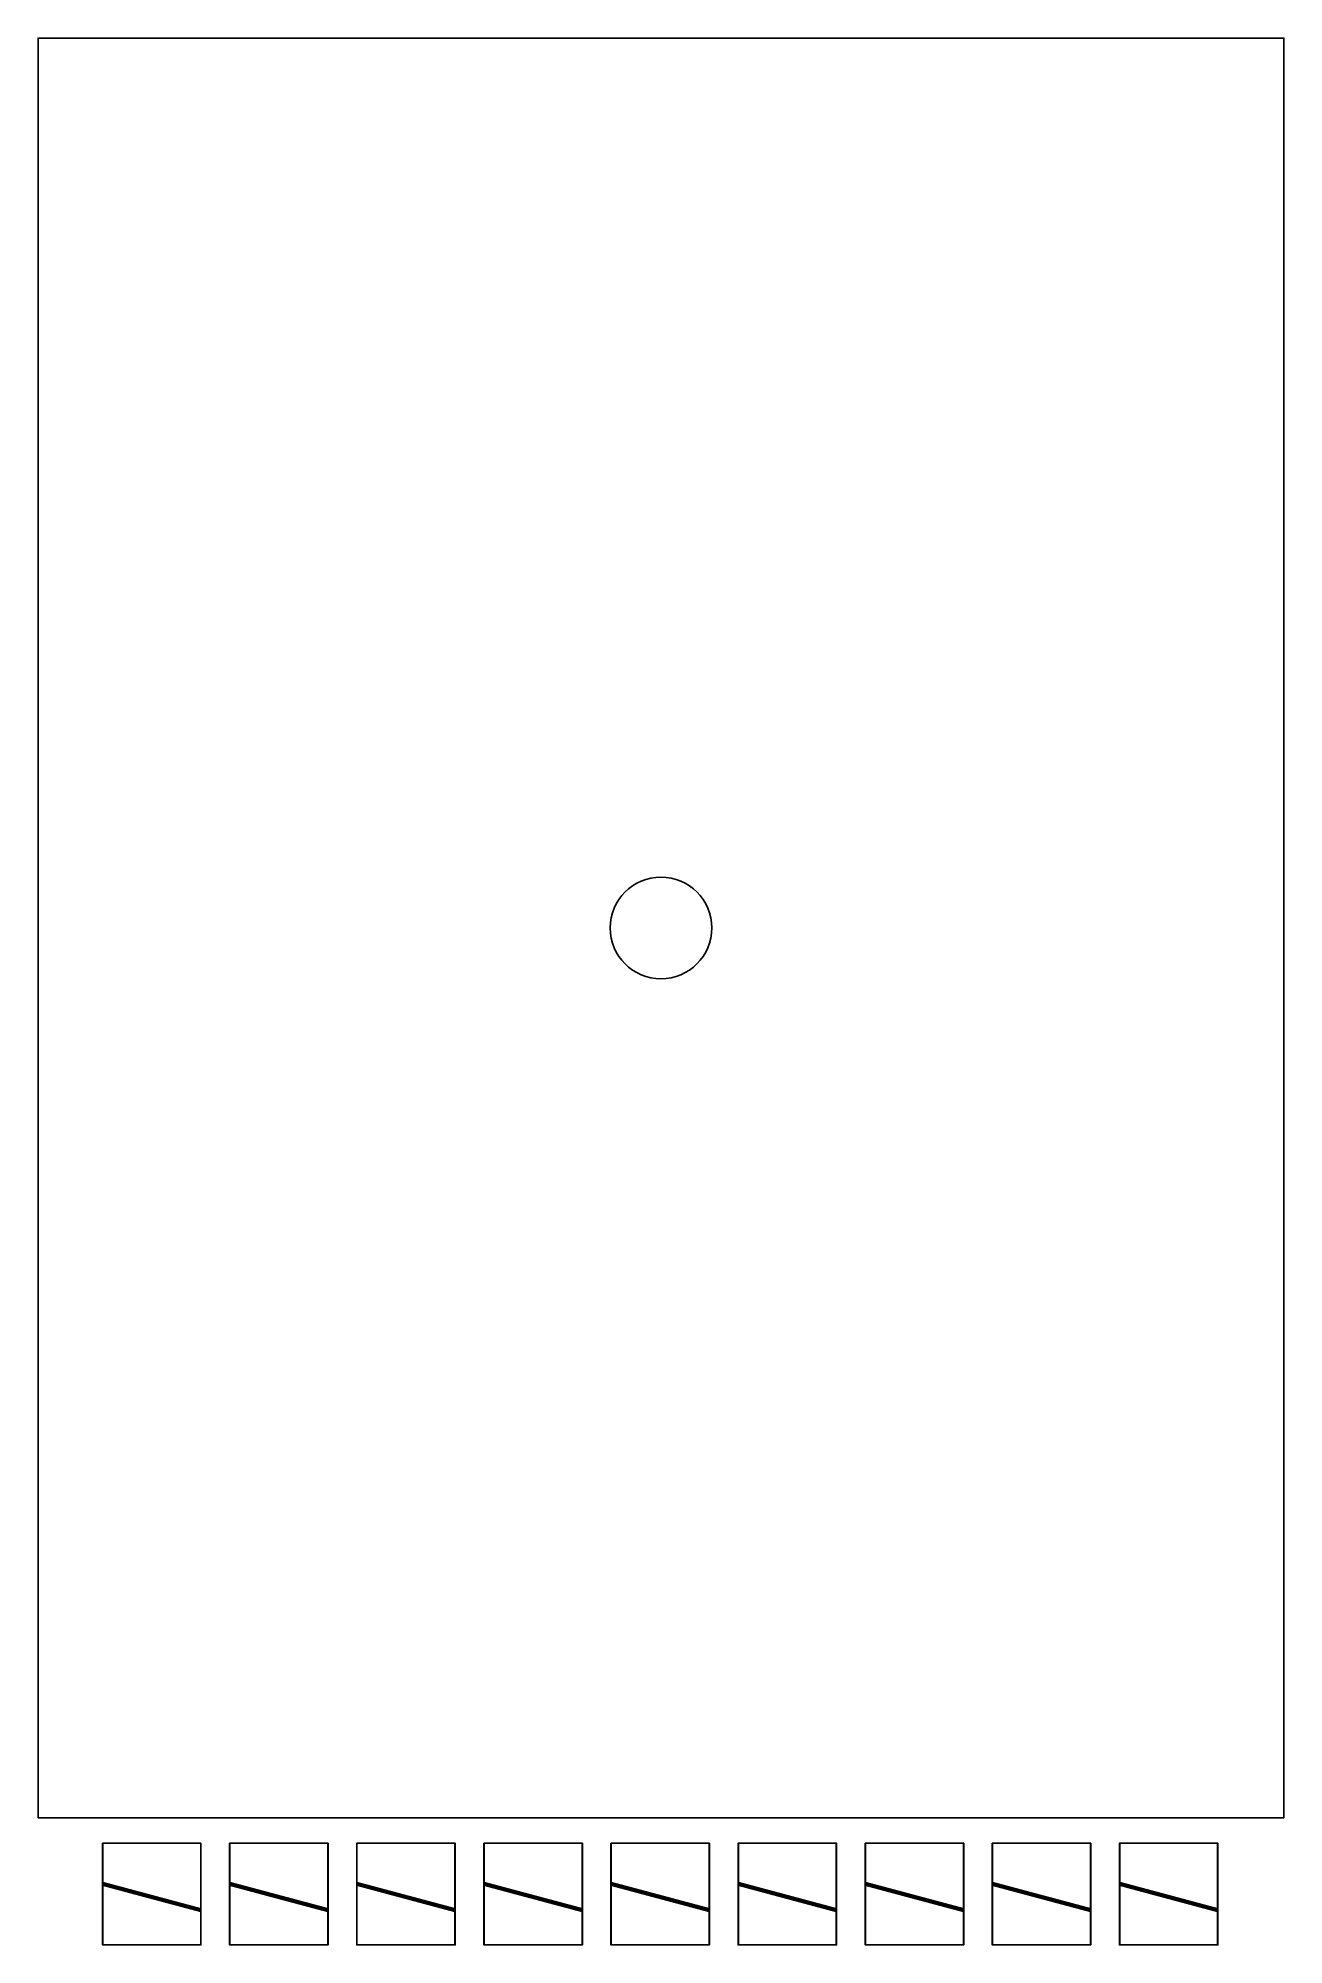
# Model space of a CAD drawing. Header units: metres. Extents: x -16.4 to 2.5, y -1.6 to 7.
# Drawn here: x -2.45 to 2.45, y -0.5 to 7 of the extents above; entities outside this region: 1.
import ezdxf

# ---------------------------------------------------------------- set-up
doc = ezdxf.new("R2010")
doc.units = ezdxf.units.M

msp = doc.modelspace()

# ---------------------------------------------------------------- linework, layer by layer
at = {"layer": 'Fixed Shading', "color": 9}
for points in [[(-1.81044, -0.5, -0.18471), (-2.19681, -0.5, -0.28824), (-2.19681, -0.1, -0.28824), (-1.81044, -0.1, -0.18471)], [(-1.81044, -0.1, -0.18471), (-2.19681, -0.1, -0.28824), (-2.19681, -0.5, -0.28824), (-1.81044, -0.5, -0.18471)], [(-2.19577, -0.1, -0.2921), (-2.19681, -0.5, -0.28824), (-2.19577, -0.5, -0.2921)], [(-2.19577, -0.5, -0.2921), (-2.19681, -0.5, -0.28824), (-2.19577, -0.1, -0.2921)], [(-1.8094, -0.1, -0.18858), (-2.19681, -0.1, -0.28824), (-2.19577, -0.1, -0.2921)], [(-2.19577, -0.1, -0.2921), (-2.19681, -0.1, -0.28824), (-1.8094, -0.1, -0.18858)], [(-1.81044, -0.5, 0.31529), (-2.19681, -0.5, 0.21176), (-2.19681, -0.1, 0.21176), (-1.81044, -0.1, 0.31529)], [(-1.81044, -0.1, 0.31529), (-2.19681, -0.1, 0.21176), (-2.19681, -0.5, 0.21176), (-1.81044, -0.5, 0.31529)], [(-2.19577, -0.1, 0.2079), (-2.19681, -0.5, 0.21176), (-2.19577, -0.5, 0.2079)], [(-2.19577, -0.5, 0.2079), (-2.19681, -0.5, 0.21176), (-2.19577, -0.1, 0.2079)], [(-1.8094, -0.1, 0.31142), (-2.19681, -0.1, 0.21176), (-2.19577, -0.1, 0.2079)], [(-2.19577, -0.1, 0.2079), (-2.19681, -0.1, 0.21176), (-1.8094, -0.1, 0.31142)], [(-1.8094, -0.1, -0.18858), (-2.19577, -0.1, -0.2921), (-2.19577, -0.5, -0.2921), (-1.8094, -0.5, -0.18858)], [(-1.8094, -0.5, -0.18858), (-2.19577, -0.5, -0.2921), (-2.19577, -0.1, -0.2921), (-1.8094, -0.1, -0.18858)], [(-1.8094, -0.1, 0.31142), (-2.19577, -0.1, 0.2079), (-2.19577, -0.5, 0.2079), (-1.8094, -0.5, 0.31142)], [(-1.8094, -0.5, 0.31142), (-2.19577, -0.5, 0.2079), (-2.19577, -0.1, 0.2079), (-1.8094, -0.1, 0.31142)], [(-1.8094, -0.5, -0.18858), (-1.81044, -0.1, -0.18471), (-1.8094, -0.1, -0.18858)], [(-1.8094, -0.1, -0.18858), (-1.81044, -0.1, -0.18471), (-1.8094, -0.5, -0.18858)], [(-1.8094, -0.5, 0.31142), (-1.81044, -0.1, 0.31529), (-1.8094, -0.1, 0.31142)], [(-1.8094, -0.1, 0.31142), (-1.81044, -0.1, 0.31529), (-1.8094, -0.5, 0.31142)], [(-1.31044, -0.5, -0.18471), (-1.69681, -0.5, -0.28824), (-1.69681, -0.1, -0.28824), (-1.31044, -0.1, -0.18471)], [(-1.31044, -0.1, -0.18471), (-1.69681, -0.1, -0.28824), (-1.69681, -0.5, -0.28824), (-1.31044, -0.5, -0.18471)], [(-1.69577, -0.1, -0.2921), (-1.69681, -0.5, -0.28824), (-1.69577, -0.5, -0.2921)], [(-1.69577, -0.5, -0.2921), (-1.69681, -0.5, -0.28824), (-1.69577, -0.1, -0.2921)], [(-1.3094, -0.1, -0.18858), (-1.69681, -0.1, -0.28824), (-1.69577, -0.1, -0.2921)], [(-1.69577, -0.1, -0.2921), (-1.69681, -0.1, -0.28824), (-1.3094, -0.1, -0.18858)], [(-1.31044, -0.5, 0.31529), (-1.69681, -0.5, 0.21176), (-1.69681, -0.1, 0.21176), (-1.31044, -0.1, 0.31529)], [(-1.31044, -0.1, 0.31529), (-1.69681, -0.1, 0.21176), (-1.69681, -0.5, 0.21176), (-1.31044, -0.5, 0.31529)], [(-1.69577, -0.1, 0.2079), (-1.69681, -0.5, 0.21176), (-1.69577, -0.5, 0.2079)], [(-1.69577, -0.5, 0.2079), (-1.69681, -0.5, 0.21176), (-1.69577, -0.1, 0.2079)], [(-1.3094, -0.1, 0.31142), (-1.69681, -0.1, 0.21176), (-1.69577, -0.1, 0.2079)], [(-1.69577, -0.1, 0.2079), (-1.69681, -0.1, 0.21176), (-1.3094, -0.1, 0.31142)], [(-1.3094, -0.1, -0.18858), (-1.69577, -0.1, -0.2921), (-1.69577, -0.5, -0.2921), (-1.3094, -0.5, -0.18858)], [(-1.3094, -0.5, -0.18858), (-1.69577, -0.5, -0.2921), (-1.69577, -0.1, -0.2921), (-1.3094, -0.1, -0.18858)], [(-1.3094, -0.1, 0.31142), (-1.69577, -0.1, 0.2079), (-1.69577, -0.5, 0.2079), (-1.3094, -0.5, 0.31142)], [(-1.3094, -0.5, 0.31142), (-1.69577, -0.5, 0.2079), (-1.69577, -0.1, 0.2079), (-1.3094, -0.1, 0.31142)], [(-1.3094, -0.5, -0.18858), (-1.31044, -0.1, -0.18471), (-1.3094, -0.1, -0.18858)], [(-1.3094, -0.1, -0.18858), (-1.31044, -0.1, -0.18471), (-1.3094, -0.5, -0.18858)], [(-1.3094, -0.5, 0.31142), (-1.31044, -0.1, 0.31529), (-1.3094, -0.1, 0.31142)], [(-1.3094, -0.1, 0.31142), (-1.31044, -0.1, 0.31529), (-1.3094, -0.5, 0.31142)], [(-0.81044, -0.5, -0.18471), (-1.19681, -0.5, -0.28824), (-1.19681, -0.1, -0.28824), (-0.81044, -0.1, -0.18471)], [(-0.81044, -0.1, -0.18471), (-1.19681, -0.1, -0.28824), (-1.19681, -0.5, -0.28824), (-0.81044, -0.5, -0.18471)], [(-1.19577, -0.1, -0.2921), (-1.19681, -0.5, -0.28824), (-1.19577, -0.5, -0.2921)], [(-1.19577, -0.5, -0.2921), (-1.19681, -0.5, -0.28824), (-1.19577, -0.1, -0.2921)], [(-0.8094, -0.1, -0.18858), (-1.19681, -0.1, -0.28824), (-1.19577, -0.1, -0.2921)], [(-1.19577, -0.1, -0.2921), (-1.19681, -0.1, -0.28824), (-0.8094, -0.1, -0.18858)], [(-0.81044, -0.5, 0.31529), (-1.19681, -0.5, 0.21176), (-1.19681, -0.1, 0.21176), (-0.81044, -0.1, 0.31529)], [(-0.81044, -0.1, 0.31529), (-1.19681, -0.1, 0.21176), (-1.19681, -0.5, 0.21176), (-0.81044, -0.5, 0.31529)], [(-1.19577, -0.1, 0.2079), (-1.19681, -0.5, 0.21176), (-1.19577, -0.5, 0.2079)], [(-1.19577, -0.5, 0.2079), (-1.19681, -0.5, 0.21176), (-1.19577, -0.1, 0.2079)], [(-0.8094, -0.1, 0.31142), (-1.19681, -0.1, 0.21176), (-1.19577, -0.1, 0.2079)], [(-1.19577, -0.1, 0.2079), (-1.19681, -0.1, 0.21176), (-0.8094, -0.1, 0.31142)], [(-0.8094, -0.1, -0.18858), (-1.19577, -0.1, -0.2921), (-1.19577, -0.5, -0.2921), (-0.8094, -0.5, -0.18858)], [(-0.8094, -0.5, -0.18858), (-1.19577, -0.5, -0.2921), (-1.19577, -0.1, -0.2921), (-0.8094, -0.1, -0.18858)], [(-0.8094, -0.1, 0.31142), (-1.19577, -0.1, 0.2079), (-1.19577, -0.5, 0.2079), (-0.8094, -0.5, 0.31142)], [(-0.8094, -0.5, 0.31142), (-1.19577, -0.5, 0.2079), (-1.19577, -0.1, 0.2079), (-0.8094, -0.1, 0.31142)], [(-0.8094, -0.5, -0.18858), (-0.81044, -0.1, -0.18471), (-0.8094, -0.1, -0.18858)], [(-0.8094, -0.1, -0.18858), (-0.81044, -0.1, -0.18471), (-0.8094, -0.5, -0.18858)], [(-0.8094, -0.5, 0.31142), (-0.81044, -0.1, 0.31529), (-0.8094, -0.1, 0.31142)], [(-0.8094, -0.1, 0.31142), (-0.81044, -0.1, 0.31529), (-0.8094, -0.5, 0.31142)], [(-0.31044, -0.5, -0.18471), (-0.69681, -0.5, -0.28824), (-0.69681, -0.1, -0.28824), (-0.31044, -0.1, -0.18471)], [(-0.31044, -0.1, -0.18471), (-0.69681, -0.1, -0.28824), (-0.69681, -0.5, -0.28824), (-0.31044, -0.5, -0.18471)], [(-0.69577, -0.1, -0.2921), (-0.69681, -0.5, -0.28824), (-0.69577, -0.5, -0.2921)], [(-0.69577, -0.5, -0.2921), (-0.69681, -0.5, -0.28824), (-0.69577, -0.1, -0.2921)], [(-0.3094, -0.1, -0.18858), (-0.69681, -0.1, -0.28824), (-0.69577, -0.1, -0.2921)], [(-0.69577, -0.1, -0.2921), (-0.69681, -0.1, -0.28824), (-0.3094, -0.1, -0.18858)], [(-0.31044, -0.5, 0.31529), (-0.69681, -0.5, 0.21176), (-0.69681, -0.1, 0.21176), (-0.31044, -0.1, 0.31529)], [(-0.31044, -0.1, 0.31529), (-0.69681, -0.1, 0.21176), (-0.69681, -0.5, 0.21176), (-0.31044, -0.5, 0.31529)], [(-0.69577, -0.1, 0.2079), (-0.69681, -0.5, 0.21176), (-0.69577, -0.5, 0.2079)], [(-0.69577, -0.5, 0.2079), (-0.69681, -0.5, 0.21176), (-0.69577, -0.1, 0.2079)], [(-0.3094, -0.1, 0.31142), (-0.69681, -0.1, 0.21176), (-0.69577, -0.1, 0.2079)], [(-0.69577, -0.1, 0.2079), (-0.69681, -0.1, 0.21176), (-0.3094, -0.1, 0.31142)], [(-0.3094, -0.1, -0.18858), (-0.69577, -0.1, -0.2921), (-0.69577, -0.5, -0.2921), (-0.3094, -0.5, -0.18858)], [(-0.3094, -0.5, -0.18858), (-0.69577, -0.5, -0.2921), (-0.69577, -0.1, -0.2921), (-0.3094, -0.1, -0.18858)], [(-0.3094, -0.1, 0.31142), (-0.69577, -0.1, 0.2079), (-0.69577, -0.5, 0.2079), (-0.3094, -0.5, 0.31142)], [(-0.3094, -0.5, 0.31142), (-0.69577, -0.5, 0.2079), (-0.69577, -0.1, 0.2079), (-0.3094, -0.1, 0.31142)], [(-0.3094, -0.5, -0.18858), (-0.31044, -0.1, -0.18471), (-0.3094, -0.1, -0.18858)], [(-0.3094, -0.1, -0.18858), (-0.31044, -0.1, -0.18471), (-0.3094, -0.5, -0.18858)], [(-0.3094, -0.5, 0.31142), (-0.31044, -0.1, 0.31529), (-0.3094, -0.1, 0.31142)], [(-0.3094, -0.1, 0.31142), (-0.31044, -0.1, 0.31529), (-0.3094, -0.5, 0.31142)], [(0.18956, -0.5, -0.18471), (-0.19681, -0.5, -0.28824), (-0.19681, -0.1, -0.28824), (0.18956, -0.1, -0.18471)], [(0.18956, -0.1, -0.18471), (-0.19681, -0.1, -0.28824), (-0.19681, -0.5, -0.28824), (0.18956, -0.5, -0.18471)], [(-0.19577, -0.1, -0.2921), (-0.19681, -0.5, -0.28824), (-0.19577, -0.5, -0.2921)], [(-0.19577, -0.5, -0.2921), (-0.19681, -0.5, -0.28824), (-0.19577, -0.1, -0.2921)], [(0.1906, -0.1, -0.18858), (-0.19681, -0.1, -0.28824), (-0.19577, -0.1, -0.2921)], [(-0.19577, -0.1, -0.2921), (-0.19681, -0.1, -0.28824), (0.1906, -0.1, -0.18858)], [(0.18956, -0.5, 0.31529), (-0.19681, -0.5, 0.21176), (-0.19681, -0.1, 0.21176), (0.18956, -0.1, 0.31529)], [(0.18956, -0.1, 0.31529), (-0.19681, -0.1, 0.21176), (-0.19681, -0.5, 0.21176), (0.18956, -0.5, 0.31529)], [(-0.19577, -0.1, 0.2079), (-0.19681, -0.5, 0.21176), (-0.19577, -0.5, 0.2079)], [(-0.19577, -0.5, 0.2079), (-0.19681, -0.5, 0.21176), (-0.19577, -0.1, 0.2079)], [(0.1906, -0.1, 0.31142), (-0.19681, -0.1, 0.21176), (-0.19577, -0.1, 0.2079)], [(-0.19577, -0.1, 0.2079), (-0.19681, -0.1, 0.21176), (0.1906, -0.1, 0.31142)], [(0.1906, -0.1, -0.18858), (-0.19577, -0.1, -0.2921), (-0.19577, -0.5, -0.2921), (0.1906, -0.5, -0.18858)], [(0.1906, -0.5, -0.18858), (-0.19577, -0.5, -0.2921), (-0.19577, -0.1, -0.2921), (0.1906, -0.1, -0.18858)], [(0.1906, -0.1, 0.31142), (-0.19577, -0.1, 0.2079), (-0.19577, -0.5, 0.2079), (0.1906, -0.5, 0.31142)], [(0.1906, -0.5, 0.31142), (-0.19577, -0.5, 0.2079), (-0.19577, -0.1, 0.2079), (0.1906, -0.1, 0.31142)], [(0.1906, -0.5, -0.18858), (0.18956, -0.1, -0.18471), (0.1906, -0.1, -0.18858)], [(0.1906, -0.1, -0.18858), (0.18956, -0.1, -0.18471), (0.1906, -0.5, -0.18858)], [(0.1906, -0.5, 0.31142), (0.18956, -0.1, 0.31529), (0.1906, -0.1, 0.31142)], [(0.1906, -0.1, 0.31142), (0.18956, -0.1, 0.31529), (0.1906, -0.5, 0.31142)], [(0.68956, -0.5, -0.18471), (0.30319, -0.5, -0.28824), (0.30319, -0.1, -0.28824), (0.68956, -0.1, -0.18471)], [(0.68956, -0.1, -0.18471), (0.30319, -0.1, -0.28824), (0.30319, -0.5, -0.28824), (0.68956, -0.5, -0.18471)], [(0.30423, -0.1, -0.2921), (0.30319, -0.5, -0.28824), (0.30423, -0.5, -0.2921)], [(0.30423, -0.5, -0.2921), (0.30319, -0.5, -0.28824), (0.30423, -0.1, -0.2921)], [(0.6906, -0.1, -0.18858), (0.30319, -0.1, -0.28824), (0.30423, -0.1, -0.2921)], [(0.30423, -0.1, -0.2921), (0.30319, -0.1, -0.28824), (0.6906, -0.1, -0.18858)], [(0.68956, -0.5, 0.31529), (0.30319, -0.5, 0.21176), (0.30319, -0.1, 0.21176), (0.68956, -0.1, 0.31529)], [(0.68956, -0.1, 0.31529), (0.30319, -0.1, 0.21176), (0.30319, -0.5, 0.21176), (0.68956, -0.5, 0.31529)], [(0.30423, -0.1, 0.2079), (0.30319, -0.5, 0.21176), (0.30423, -0.5, 0.2079)], [(0.30423, -0.5, 0.2079), (0.30319, -0.5, 0.21176), (0.30423, -0.1, 0.2079)], [(0.6906, -0.1, 0.31142), (0.30319, -0.1, 0.21176), (0.30423, -0.1, 0.2079)], [(0.30423, -0.1, 0.2079), (0.30319, -0.1, 0.21176), (0.6906, -0.1, 0.31142)], [(0.6906, -0.1, -0.18858), (0.30423, -0.1, -0.2921), (0.30423, -0.5, -0.2921), (0.6906, -0.5, -0.18858)], [(0.6906, -0.5, -0.18858), (0.30423, -0.5, -0.2921), (0.30423, -0.1, -0.2921), (0.6906, -0.1, -0.18858)], [(0.6906, -0.1, 0.31142), (0.30423, -0.1, 0.2079), (0.30423, -0.5, 0.2079), (0.6906, -0.5, 0.31142)], [(0.6906, -0.5, 0.31142), (0.30423, -0.5, 0.2079), (0.30423, -0.1, 0.2079), (0.6906, -0.1, 0.31142)], [(0.6906, -0.5, -0.18858), (0.68956, -0.1, -0.18471), (0.6906, -0.1, -0.18858)], [(0.6906, -0.1, -0.18858), (0.68956, -0.1, -0.18471), (0.6906, -0.5, -0.18858)], [(0.6906, -0.5, 0.31142), (0.68956, -0.1, 0.31529), (0.6906, -0.1, 0.31142)], [(0.6906, -0.1, 0.31142), (0.68956, -0.1, 0.31529), (0.6906, -0.5, 0.31142)], [(1.18956, -0.5, -0.18471), (0.80319, -0.5, -0.28824), (0.80319, -0.1, -0.28824), (1.18956, -0.1, -0.18471)], [(1.18956, -0.1, -0.18471), (0.80319, -0.1, -0.28824), (0.80319, -0.5, -0.28824), (1.18956, -0.5, -0.18471)], [(0.80423, -0.1, -0.2921), (0.80319, -0.5, -0.28824), (0.80423, -0.5, -0.2921)], [(0.80423, -0.5, -0.2921), (0.80319, -0.5, -0.28824), (0.80423, -0.1, -0.2921)], [(1.1906, -0.1, -0.18858), (0.80319, -0.1, -0.28824), (0.80423, -0.1, -0.2921)], [(0.80423, -0.1, -0.2921), (0.80319, -0.1, -0.28824), (1.1906, -0.1, -0.18858)], [(1.18956, -0.5, 0.31529), (0.80319, -0.5, 0.21176), (0.80319, -0.1, 0.21176), (1.18956, -0.1, 0.31529)], [(1.18956, -0.1, 0.31529), (0.80319, -0.1, 0.21176), (0.80319, -0.5, 0.21176), (1.18956, -0.5, 0.31529)], [(0.80423, -0.1, 0.2079), (0.80319, -0.5, 0.21176), (0.80423, -0.5, 0.2079)], [(0.80423, -0.5, 0.2079), (0.80319, -0.5, 0.21176), (0.80423, -0.1, 0.2079)], [(1.1906, -0.1, 0.31142), (0.80319, -0.1, 0.21176), (0.80423, -0.1, 0.2079)], [(0.80423, -0.1, 0.2079), (0.80319, -0.1, 0.21176), (1.1906, -0.1, 0.31142)], [(1.1906, -0.1, -0.18858), (0.80423, -0.1, -0.2921), (0.80423, -0.5, -0.2921), (1.1906, -0.5, -0.18858)], [(1.1906, -0.5, -0.18858), (0.80423, -0.5, -0.2921), (0.80423, -0.1, -0.2921), (1.1906, -0.1, -0.18858)], [(1.1906, -0.1, 0.31142), (0.80423, -0.1, 0.2079), (0.80423, -0.5, 0.2079), (1.1906, -0.5, 0.31142)], [(1.1906, -0.5, 0.31142), (0.80423, -0.5, 0.2079), (0.80423, -0.1, 0.2079), (1.1906, -0.1, 0.31142)], [(1.1906, -0.5, -0.18858), (1.18956, -0.1, -0.18471), (1.1906, -0.1, -0.18858)], [(1.1906, -0.1, -0.18858), (1.18956, -0.1, -0.18471), (1.1906, -0.5, -0.18858)], [(1.1906, -0.5, 0.31142), (1.18956, -0.1, 0.31529), (1.1906, -0.1, 0.31142)], [(1.1906, -0.1, 0.31142), (1.18956, -0.1, 0.31529), (1.1906, -0.5, 0.31142)], [(1.68956, -0.5, -0.18471), (1.30319, -0.5, -0.28824), (1.30319, -0.1, -0.28824), (1.68956, -0.1, -0.18471)], [(1.68956, -0.1, -0.18471), (1.30319, -0.1, -0.28824), (1.30319, -0.5, -0.28824), (1.68956, -0.5, -0.18471)], [(1.30423, -0.1, -0.2921), (1.30319, -0.5, -0.28824), (1.30423, -0.5, -0.2921)], [(1.30423, -0.5, -0.2921), (1.30319, -0.5, -0.28824), (1.30423, -0.1, -0.2921)], [(1.6906, -0.1, -0.18858), (1.30319, -0.1, -0.28824), (1.30423, -0.1, -0.2921)], [(1.30423, -0.1, -0.2921), (1.30319, -0.1, -0.28824), (1.6906, -0.1, -0.18858)], [(1.68956, -0.5, 0.31529), (1.30319, -0.5, 0.21176), (1.30319, -0.1, 0.21176), (1.68956, -0.1, 0.31529)], [(1.68956, -0.1, 0.31529), (1.30319, -0.1, 0.21176), (1.30319, -0.5, 0.21176), (1.68956, -0.5, 0.31529)], [(1.30423, -0.1, 0.2079), (1.30319, -0.5, 0.21176), (1.30423, -0.5, 0.2079)], [(1.30423, -0.5, 0.2079), (1.30319, -0.5, 0.21176), (1.30423, -0.1, 0.2079)], [(1.6906, -0.1, 0.31142), (1.30319, -0.1, 0.21176), (1.30423, -0.1, 0.2079)], [(1.30423, -0.1, 0.2079), (1.30319, -0.1, 0.21176), (1.6906, -0.1, 0.31142)], [(1.6906, -0.1, -0.18858), (1.30423, -0.1, -0.2921), (1.30423, -0.5, -0.2921), (1.6906, -0.5, -0.18858)], [(1.6906, -0.5, -0.18858), (1.30423, -0.5, -0.2921), (1.30423, -0.1, -0.2921), (1.6906, -0.1, -0.18858)], [(1.6906, -0.1, 0.31142), (1.30423, -0.1, 0.2079), (1.30423, -0.5, 0.2079), (1.6906, -0.5, 0.31142)], [(1.6906, -0.5, 0.31142), (1.30423, -0.5, 0.2079), (1.30423, -0.1, 0.2079), (1.6906, -0.1, 0.31142)], [(1.6906, -0.5, -0.18858), (1.68956, -0.1, -0.18471), (1.6906, -0.1, -0.18858)], [(1.6906, -0.1, -0.18858), (1.68956, -0.1, -0.18471), (1.6906, -0.5, -0.18858)], [(1.6906, -0.5, 0.31142), (1.68956, -0.1, 0.31529), (1.6906, -0.1, 0.31142)], [(1.6906, -0.1, 0.31142), (1.68956, -0.1, 0.31529), (1.6906, -0.5, 0.31142)], [(2.18956, -0.5, -0.18471), (1.80319, -0.5, -0.28824), (1.80319, -0.1, -0.28824), (2.18956, -0.1, -0.18471)], [(2.18956, -0.1, -0.18471), (1.80319, -0.1, -0.28824), (1.80319, -0.5, -0.28824), (2.18956, -0.5, -0.18471)], [(1.80423, -0.1, -0.2921), (1.80319, -0.5, -0.28824), (1.80423, -0.5, -0.2921)], [(1.80423, -0.5, -0.2921), (1.80319, -0.5, -0.28824), (1.80423, -0.1, -0.2921)], [(2.1906, -0.1, -0.18858), (1.80319, -0.1, -0.28824), (1.80423, -0.1, -0.2921)], [(1.80423, -0.1, -0.2921), (1.80319, -0.1, -0.28824), (2.1906, -0.1, -0.18858)], [(2.18956, -0.5, 0.31529), (1.80319, -0.5, 0.21176), (1.80319, -0.1, 0.21176), (2.18956, -0.1, 0.31529)], [(2.18956, -0.1, 0.31529), (1.80319, -0.1, 0.21176), (1.80319, -0.5, 0.21176), (2.18956, -0.5, 0.31529)], [(1.80423, -0.1, 0.2079), (1.80319, -0.5, 0.21176), (1.80423, -0.5, 0.2079)], [(1.80423, -0.5, 0.2079), (1.80319, -0.5, 0.21176), (1.80423, -0.1, 0.2079)], [(2.1906, -0.1, 0.31142), (1.80319, -0.1, 0.21176), (1.80423, -0.1, 0.2079)], [(1.80423, -0.1, 0.2079), (1.80319, -0.1, 0.21176), (2.1906, -0.1, 0.31142)], [(2.1906, -0.1, -0.18858), (1.80423, -0.1, -0.2921), (1.80423, -0.5, -0.2921), (2.1906, -0.5, -0.18858)], [(2.1906, -0.5, -0.18858), (1.80423, -0.5, -0.2921), (1.80423, -0.1, -0.2921), (2.1906, -0.1, -0.18858)], [(2.1906, -0.1, 0.31142), (1.80423, -0.1, 0.2079), (1.80423, -0.5, 0.2079), (2.1906, -0.5, 0.31142)], [(2.1906, -0.5, 0.31142), (1.80423, -0.5, 0.2079), (1.80423, -0.1, 0.2079), (2.1906, -0.1, 0.31142)], [(2.1906, -0.5, -0.18858), (2.18956, -0.1, -0.18471), (2.1906, -0.1, -0.18858)], [(2.1906, -0.1, -0.18858), (2.18956, -0.1, -0.18471), (2.1906, -0.5, -0.18858)], [(2.1906, -0.5, 0.31142), (2.18956, -0.1, 0.31529), (2.1906, -0.1, 0.31142)], [(2.1906, -0.1, 0.31142), (2.18956, -0.1, 0.31529), (2.1906, -0.5, 0.31142)], [(-2.19577, -0.25441, -1.05077), (-2.19681, -0.26526, -1.45064), (-2.19577, -0.26139, -1.4507)], [(-2.19577, -0.26139, -1.4507), (-2.19681, -0.26526, -1.45064), (-2.19577, -0.25441, -1.05077)], [(-1.8094, -0.35792, -1.04896), (-2.19681, -0.25827, -1.0507), (-2.19577, -0.25441, -1.05077)], [(-2.19577, -0.25441, -1.05077), (-2.19681, -0.25827, -1.0507), (-1.8094, -0.35792, -1.04896)], [(-2.19577, -0.25441, -0.55077), (-2.19681, -0.26526, -0.95064), (-2.19577, -0.26139, -0.9507)], [(-2.19577, -0.26139, -0.9507), (-2.19681, -0.26526, -0.95064), (-2.19577, -0.25441, -0.55077)], [(-1.8094, -0.35792, -0.54896), (-2.19681, -0.25827, -0.5507), (-2.19577, -0.25441, -0.55077)], [(-2.19577, -0.25441, -0.55077), (-2.19681, -0.25827, -0.5507), (-1.8094, -0.35792, -0.54896)], [(-2.19577, -0.25441, 0.94923), (-2.19681, -0.26526, 0.54936), (-2.19577, -0.26139, 0.5493)], [(-2.19577, -0.26139, 0.5493), (-2.19681, -0.26526, 0.54936), (-2.19577, -0.25441, 0.94923)], [(-1.8094, -0.35792, 0.95104), (-2.19681, -0.25827, 0.9493), (-2.19577, -0.25441, 0.94923)], [(-2.19577, -0.25441, 0.94923), (-2.19681, -0.25827, 0.9493), (-1.8094, -0.35792, 0.95104)], [(-2.19577, -0.25441, 1.44923), (-2.19681, -0.26526, 1.04936), (-2.19577, -0.26139, 1.0493)], [(-2.19577, -0.26139, 1.0493), (-2.19681, -0.26526, 1.04936), (-2.19577, -0.25441, 1.44923)], [(-1.8094, -0.35792, 1.45104), (-2.19681, -0.25827, 1.4493), (-2.19577, -0.25441, 1.44923)], [(-2.19577, -0.25441, 1.44923), (-2.19681, -0.25827, 1.4493), (-1.8094, -0.35792, 1.45104)], [(-1.81044, -0.36877, -1.44883), (-2.19681, -0.26526, -1.45064), (-2.19681, -0.25827, -1.0507), (-1.81044, -0.36179, -1.04889)], [(-1.81044, -0.36179, -1.04889), (-2.19681, -0.25827, -1.0507), (-2.19681, -0.26526, -1.45064), (-1.81044, -0.36877, -1.44883)], [(-1.81044, -0.36877, -0.94883), (-2.19681, -0.26526, -0.95064), (-2.19681, -0.25827, -0.5507), (-1.81044, -0.36179, -0.54889)], [(-1.81044, -0.36179, -0.54889), (-2.19681, -0.25827, -0.5507), (-2.19681, -0.26526, -0.95064), (-1.81044, -0.36877, -0.94883)], [(-1.81044, -0.36877, 0.55117), (-2.19681, -0.26526, 0.54936), (-2.19681, -0.25827, 0.9493), (-1.81044, -0.36179, 0.95111)], [(-1.81044, -0.36179, 0.95111), (-2.19681, -0.25827, 0.9493), (-2.19681, -0.26526, 0.54936), (-1.81044, -0.36877, 0.55117)], [(-1.81044, -0.36877, 1.05117), (-2.19681, -0.26526, 1.04936), (-2.19681, -0.25827, 1.4493), (-1.81044, -0.36179, 1.45111)], [(-1.81044, -0.36179, 1.45111), (-2.19681, -0.25827, 1.4493), (-2.19681, -0.26526, 1.04936), (-1.81044, -0.36877, 1.05117)], [(-1.8094, -0.35792, -1.04896), (-2.19577, -0.25441, -1.05077), (-2.19577, -0.26139, -1.4507), (-1.8094, -0.3649, -1.4489)], [(-1.8094, -0.3649, -1.4489), (-2.19577, -0.26139, -1.4507), (-2.19577, -0.25441, -1.05077), (-1.8094, -0.35792, -1.04896)], [(-1.8094, -0.35792, -0.54896), (-2.19577, -0.25441, -0.55077), (-2.19577, -0.26139, -0.9507), (-1.8094, -0.3649, -0.9489)], [(-1.8094, -0.3649, -0.9489), (-2.19577, -0.26139, -0.9507), (-2.19577, -0.25441, -0.55077), (-1.8094, -0.35792, -0.54896)], [(-1.8094, -0.35792, 0.95104), (-2.19577, -0.25441, 0.94923), (-2.19577, -0.26139, 0.5493), (-1.8094, -0.3649, 0.5511)], [(-1.8094, -0.3649, 0.5511), (-2.19577, -0.26139, 0.5493), (-2.19577, -0.25441, 0.94923), (-1.8094, -0.35792, 0.95104)], [(-1.8094, -0.35792, 1.45104), (-2.19577, -0.25441, 1.44923), (-2.19577, -0.26139, 1.0493), (-1.8094, -0.3649, 1.0511)], [(-1.8094, -0.3649, 1.0511), (-2.19577, -0.26139, 1.0493), (-2.19577, -0.25441, 1.44923), (-1.8094, -0.35792, 1.45104)], [(-2.19577, -0.26139, -1.4507), (-1.81044, -0.36877, -1.44883), (-1.8094, -0.3649, -1.4489)], [(-1.8094, -0.3649, -1.4489), (-1.81044, -0.36877, -1.44883), (-2.19577, -0.26139, -1.4507)], [(-2.19577, -0.26139, -0.9507), (-1.81044, -0.36877, -0.94883), (-1.8094, -0.3649, -0.9489)], [(-1.8094, -0.3649, -0.9489), (-1.81044, -0.36877, -0.94883), (-2.19577, -0.26139, -0.9507)], [(-2.19577, -0.26139, 0.5493), (-1.81044, -0.36877, 0.55117), (-1.8094, -0.3649, 0.5511)], [(-1.8094, -0.3649, 0.5511), (-1.81044, -0.36877, 0.55117), (-2.19577, -0.26139, 0.5493)], [(-2.19577, -0.26139, 1.0493), (-1.81044, -0.36877, 1.05117), (-1.8094, -0.3649, 1.0511)], [(-1.8094, -0.3649, 1.0511), (-1.81044, -0.36877, 1.05117), (-2.19577, -0.26139, 1.0493)], [(-1.69577, -0.25441, -1.05077), (-1.69681, -0.26526, -1.45064), (-1.69577, -0.26139, -1.4507)], [(-1.69577, -0.26139, -1.4507), (-1.69681, -0.26526, -1.45064), (-1.69577, -0.25441, -1.05077)], [(-1.3094, -0.35792, -1.04896), (-1.69681, -0.25827, -1.0507), (-1.69577, -0.25441, -1.05077)], [(-1.69577, -0.25441, -1.05077), (-1.69681, -0.25827, -1.0507), (-1.3094, -0.35792, -1.04896)], [(-1.69577, -0.25441, -0.55077), (-1.69681, -0.26526, -0.95064), (-1.69577, -0.26139, -0.9507)], [(-1.69577, -0.26139, -0.9507), (-1.69681, -0.26526, -0.95064), (-1.69577, -0.25441, -0.55077)], [(-1.3094, -0.35792, -0.54896), (-1.69681, -0.25827, -0.5507), (-1.69577, -0.25441, -0.55077)], [(-1.69577, -0.25441, -0.55077), (-1.69681, -0.25827, -0.5507), (-1.3094, -0.35792, -0.54896)], [(-1.69577, -0.25441, 0.94923), (-1.69681, -0.26526, 0.54936), (-1.69577, -0.26139, 0.5493)], [(-1.69577, -0.26139, 0.5493), (-1.69681, -0.26526, 0.54936), (-1.69577, -0.25441, 0.94923)], [(-1.3094, -0.35792, 0.95104), (-1.69681, -0.25827, 0.9493), (-1.69577, -0.25441, 0.94923)], [(-1.69577, -0.25441, 0.94923), (-1.69681, -0.25827, 0.9493), (-1.3094, -0.35792, 0.95104)], [(-1.69577, -0.25441, 1.44923), (-1.69681, -0.26526, 1.04936), (-1.69577, -0.26139, 1.0493)], [(-1.69577, -0.26139, 1.0493), (-1.69681, -0.26526, 1.04936), (-1.69577, -0.25441, 1.44923)], [(-1.3094, -0.35792, 1.45104), (-1.69681, -0.25827, 1.4493), (-1.69577, -0.25441, 1.44923)], [(-1.69577, -0.25441, 1.44923), (-1.69681, -0.25827, 1.4493), (-1.3094, -0.35792, 1.45104)], [(-1.31044, -0.36877, -1.44883), (-1.69681, -0.26526, -1.45064), (-1.69681, -0.25827, -1.0507), (-1.31044, -0.36179, -1.04889)], [(-1.31044, -0.36179, -1.04889), (-1.69681, -0.25827, -1.0507), (-1.69681, -0.26526, -1.45064), (-1.31044, -0.36877, -1.44883)], [(-1.31044, -0.36877, -0.94883), (-1.69681, -0.26526, -0.95064), (-1.69681, -0.25827, -0.5507), (-1.31044, -0.36179, -0.54889)], [(-1.31044, -0.36179, -0.54889), (-1.69681, -0.25827, -0.5507), (-1.69681, -0.26526, -0.95064), (-1.31044, -0.36877, -0.94883)], [(-1.31044, -0.36877, 0.55117), (-1.69681, -0.26526, 0.54936), (-1.69681, -0.25827, 0.9493), (-1.31044, -0.36179, 0.95111)], [(-1.31044, -0.36179, 0.95111), (-1.69681, -0.25827, 0.9493), (-1.69681, -0.26526, 0.54936), (-1.31044, -0.36877, 0.55117)], [(-1.31044, -0.36877, 1.05117), (-1.69681, -0.26526, 1.04936), (-1.69681, -0.25827, 1.4493), (-1.31044, -0.36179, 1.45111)], [(-1.31044, -0.36179, 1.45111), (-1.69681, -0.25827, 1.4493), (-1.69681, -0.26526, 1.04936), (-1.31044, -0.36877, 1.05117)], [(-1.3094, -0.35792, -1.04896), (-1.69577, -0.25441, -1.05077), (-1.69577, -0.26139, -1.4507), (-1.3094, -0.3649, -1.4489)], [(-1.3094, -0.3649, -1.4489), (-1.69577, -0.26139, -1.4507), (-1.69577, -0.25441, -1.05077), (-1.3094, -0.35792, -1.04896)], [(-1.3094, -0.35792, -0.54896), (-1.69577, -0.25441, -0.55077), (-1.69577, -0.26139, -0.9507), (-1.3094, -0.3649, -0.9489)], [(-1.3094, -0.3649, -0.9489), (-1.69577, -0.26139, -0.9507), (-1.69577, -0.25441, -0.55077), (-1.3094, -0.35792, -0.54896)], [(-1.3094, -0.35792, 0.95104), (-1.69577, -0.25441, 0.94923), (-1.69577, -0.26139, 0.5493), (-1.3094, -0.3649, 0.5511)], [(-1.3094, -0.3649, 0.5511), (-1.69577, -0.26139, 0.5493), (-1.69577, -0.25441, 0.94923), (-1.3094, -0.35792, 0.95104)], [(-1.3094, -0.35792, 1.45104), (-1.69577, -0.25441, 1.44923), (-1.69577, -0.26139, 1.0493), (-1.3094, -0.3649, 1.0511)], [(-1.3094, -0.3649, 1.0511), (-1.69577, -0.26139, 1.0493), (-1.69577, -0.25441, 1.44923), (-1.3094, -0.35792, 1.45104)], [(-1.69577, -0.26139, -1.4507), (-1.31044, -0.36877, -1.44883), (-1.3094, -0.3649, -1.4489)], [(-1.3094, -0.3649, -1.4489), (-1.31044, -0.36877, -1.44883), (-1.69577, -0.26139, -1.4507)], [(-1.69577, -0.26139, -0.9507), (-1.31044, -0.36877, -0.94883), (-1.3094, -0.3649, -0.9489)], [(-1.3094, -0.3649, -0.9489), (-1.31044, -0.36877, -0.94883), (-1.69577, -0.26139, -0.9507)], [(-1.69577, -0.26139, 0.5493), (-1.31044, -0.36877, 0.55117), (-1.3094, -0.3649, 0.5511)], [(-1.3094, -0.3649, 0.5511), (-1.31044, -0.36877, 0.55117), (-1.69577, -0.26139, 0.5493)], [(-1.69577, -0.26139, 1.0493), (-1.31044, -0.36877, 1.05117), (-1.3094, -0.3649, 1.0511)], [(-1.3094, -0.3649, 1.0511), (-1.31044, -0.36877, 1.05117), (-1.69577, -0.26139, 1.0493)], [(-1.19577, -0.25441, -1.05077), (-1.19681, -0.26526, -1.45064), (-1.19577, -0.26139, -1.4507)], [(-1.19577, -0.26139, -1.4507), (-1.19681, -0.26526, -1.45064), (-1.19577, -0.25441, -1.05077)], [(-0.8094, -0.35792, -1.04896), (-1.19681, -0.25827, -1.0507), (-1.19577, -0.25441, -1.05077)], [(-1.19577, -0.25441, -1.05077), (-1.19681, -0.25827, -1.0507), (-0.8094, -0.35792, -1.04896)], [(-1.19577, -0.25441, -0.55077), (-1.19681, -0.26526, -0.95064), (-1.19577, -0.26139, -0.9507)], [(-1.19577, -0.26139, -0.9507), (-1.19681, -0.26526, -0.95064), (-1.19577, -0.25441, -0.55077)], [(-0.8094, -0.35792, -0.54896), (-1.19681, -0.25827, -0.5507), (-1.19577, -0.25441, -0.55077)], [(-1.19577, -0.25441, -0.55077), (-1.19681, -0.25827, -0.5507), (-0.8094, -0.35792, -0.54896)], [(-1.19577, -0.25441, 0.94923), (-1.19681, -0.26526, 0.54936), (-1.19577, -0.26139, 0.5493)], [(-1.19577, -0.26139, 0.5493), (-1.19681, -0.26526, 0.54936), (-1.19577, -0.25441, 0.94923)], [(-0.8094, -0.35792, 0.95104), (-1.19681, -0.25827, 0.9493), (-1.19577, -0.25441, 0.94923)], [(-1.19577, -0.25441, 0.94923), (-1.19681, -0.25827, 0.9493), (-0.8094, -0.35792, 0.95104)], [(-1.19577, -0.25441, 1.44923), (-1.19681, -0.26526, 1.04936), (-1.19577, -0.26139, 1.0493)], [(-1.19577, -0.26139, 1.0493), (-1.19681, -0.26526, 1.04936), (-1.19577, -0.25441, 1.44923)], [(-0.8094, -0.35792, 1.45104), (-1.19681, -0.25827, 1.4493), (-1.19577, -0.25441, 1.44923)], [(-1.19577, -0.25441, 1.44923), (-1.19681, -0.25827, 1.4493), (-0.8094, -0.35792, 1.45104)], [(-0.81044, -0.36877, -1.44883), (-1.19681, -0.26526, -1.45064), (-1.19681, -0.25827, -1.0507), (-0.81044, -0.36179, -1.04889)], [(-0.81044, -0.36179, -1.04889), (-1.19681, -0.25827, -1.0507), (-1.19681, -0.26526, -1.45064), (-0.81044, -0.36877, -1.44883)], [(-0.81044, -0.36877, -0.94883), (-1.19681, -0.26526, -0.95064), (-1.19681, -0.25827, -0.5507), (-0.81044, -0.36179, -0.54889)], [(-0.81044, -0.36179, -0.54889), (-1.19681, -0.25827, -0.5507), (-1.19681, -0.26526, -0.95064), (-0.81044, -0.36877, -0.94883)], [(-0.81044, -0.36877, 0.55117), (-1.19681, -0.26526, 0.54936), (-1.19681, -0.25827, 0.9493), (-0.81044, -0.36179, 0.95111)], [(-0.81044, -0.36179, 0.95111), (-1.19681, -0.25827, 0.9493), (-1.19681, -0.26526, 0.54936), (-0.81044, -0.36877, 0.55117)], [(-0.81044, -0.36877, 1.05117), (-1.19681, -0.26526, 1.04936), (-1.19681, -0.25827, 1.4493), (-0.81044, -0.36179, 1.45111)], [(-0.81044, -0.36179, 1.45111), (-1.19681, -0.25827, 1.4493), (-1.19681, -0.26526, 1.04936), (-0.81044, -0.36877, 1.05117)], [(-0.8094, -0.35792, -1.04896), (-1.19577, -0.25441, -1.05077), (-1.19577, -0.26139, -1.4507), (-0.8094, -0.3649, -1.4489)], [(-0.8094, -0.3649, -1.4489), (-1.19577, -0.26139, -1.4507), (-1.19577, -0.25441, -1.05077), (-0.8094, -0.35792, -1.04896)], [(-0.8094, -0.35792, -0.54896), (-1.19577, -0.25441, -0.55077), (-1.19577, -0.26139, -0.9507), (-0.8094, -0.3649, -0.9489)], [(-0.8094, -0.3649, -0.9489), (-1.19577, -0.26139, -0.9507), (-1.19577, -0.25441, -0.55077), (-0.8094, -0.35792, -0.54896)], [(-0.8094, -0.35792, 0.95104), (-1.19577, -0.25441, 0.94923), (-1.19577, -0.26139, 0.5493), (-0.8094, -0.3649, 0.5511)], [(-0.8094, -0.3649, 0.5511), (-1.19577, -0.26139, 0.5493), (-1.19577, -0.25441, 0.94923), (-0.8094, -0.35792, 0.95104)], [(-0.8094, -0.35792, 1.45104), (-1.19577, -0.25441, 1.44923), (-1.19577, -0.26139, 1.0493), (-0.8094, -0.3649, 1.0511)], [(-0.8094, -0.3649, 1.0511), (-1.19577, -0.26139, 1.0493), (-1.19577, -0.25441, 1.44923), (-0.8094, -0.35792, 1.45104)], [(-1.19577, -0.26139, -1.4507), (-0.81044, -0.36877, -1.44883), (-0.8094, -0.3649, -1.4489)], [(-0.8094, -0.3649, -1.4489), (-0.81044, -0.36877, -1.44883), (-1.19577, -0.26139, -1.4507)], [(-1.19577, -0.26139, -0.9507), (-0.81044, -0.36877, -0.94883), (-0.8094, -0.3649, -0.9489)], [(-0.8094, -0.3649, -0.9489), (-0.81044, -0.36877, -0.94883), (-1.19577, -0.26139, -0.9507)], [(-1.19577, -0.26139, 0.5493), (-0.81044, -0.36877, 0.55117), (-0.8094, -0.3649, 0.5511)], [(-0.8094, -0.3649, 0.5511), (-0.81044, -0.36877, 0.55117), (-1.19577, -0.26139, 0.5493)], [(-1.19577, -0.26139, 1.0493), (-0.81044, -0.36877, 1.05117), (-0.8094, -0.3649, 1.0511)], [(-0.8094, -0.3649, 1.0511), (-0.81044, -0.36877, 1.05117), (-1.19577, -0.26139, 1.0493)], [(-0.69577, -0.25441, -1.05077), (-0.69681, -0.26526, -1.45064), (-0.69577, -0.26139, -1.4507)], [(-0.69577, -0.26139, -1.4507), (-0.69681, -0.26526, -1.45064), (-0.69577, -0.25441, -1.05077)], [(-0.3094, -0.35792, -1.04896), (-0.69681, -0.25827, -1.0507), (-0.69577, -0.25441, -1.05077)], [(-0.69577, -0.25441, -1.05077), (-0.69681, -0.25827, -1.0507), (-0.3094, -0.35792, -1.04896)], [(-0.69577, -0.25441, -0.55077), (-0.69681, -0.26526, -0.95064), (-0.69577, -0.26139, -0.9507)], [(-0.69577, -0.26139, -0.9507), (-0.69681, -0.26526, -0.95064), (-0.69577, -0.25441, -0.55077)], [(-0.3094, -0.35792, -0.54896), (-0.69681, -0.25827, -0.5507), (-0.69577, -0.25441, -0.55077)], [(-0.69577, -0.25441, -0.55077), (-0.69681, -0.25827, -0.5507), (-0.3094, -0.35792, -0.54896)], [(-0.69577, -0.25441, 0.94923), (-0.69681, -0.26526, 0.54936), (-0.69577, -0.26139, 0.5493)], [(-0.69577, -0.26139, 0.5493), (-0.69681, -0.26526, 0.54936), (-0.69577, -0.25441, 0.94923)], [(-0.3094, -0.35792, 0.95104), (-0.69681, -0.25827, 0.9493), (-0.69577, -0.25441, 0.94923)], [(-0.69577, -0.25441, 0.94923), (-0.69681, -0.25827, 0.9493), (-0.3094, -0.35792, 0.95104)], [(-0.69577, -0.25441, 1.44923), (-0.69681, -0.26526, 1.04936), (-0.69577, -0.26139, 1.0493)], [(-0.69577, -0.26139, 1.0493), (-0.69681, -0.26526, 1.04936), (-0.69577, -0.25441, 1.44923)], [(-0.3094, -0.35792, 1.45104), (-0.69681, -0.25827, 1.4493), (-0.69577, -0.25441, 1.44923)], [(-0.69577, -0.25441, 1.44923), (-0.69681, -0.25827, 1.4493), (-0.3094, -0.35792, 1.45104)], [(-0.31044, -0.36877, -1.44883), (-0.69681, -0.26526, -1.45064), (-0.69681, -0.25827, -1.0507), (-0.31044, -0.36179, -1.04889)], [(-0.31044, -0.36179, -1.04889), (-0.69681, -0.25827, -1.0507), (-0.69681, -0.26526, -1.45064), (-0.31044, -0.36877, -1.44883)], [(-0.31044, -0.36877, -0.94883), (-0.69681, -0.26526, -0.95064), (-0.69681, -0.25827, -0.5507), (-0.31044, -0.36179, -0.54889)], [(-0.31044, -0.36179, -0.54889), (-0.69681, -0.25827, -0.5507), (-0.69681, -0.26526, -0.95064), (-0.31044, -0.36877, -0.94883)], [(-0.31044, -0.36877, 0.55117), (-0.69681, -0.26526, 0.54936), (-0.69681, -0.25827, 0.9493), (-0.31044, -0.36179, 0.95111)], [(-0.31044, -0.36179, 0.95111), (-0.69681, -0.25827, 0.9493), (-0.69681, -0.26526, 0.54936), (-0.31044, -0.36877, 0.55117)], [(-0.31044, -0.36877, 1.05117), (-0.69681, -0.26526, 1.04936), (-0.69681, -0.25827, 1.4493), (-0.31044, -0.36179, 1.45111)], [(-0.31044, -0.36179, 1.45111), (-0.69681, -0.25827, 1.4493), (-0.69681, -0.26526, 1.04936), (-0.31044, -0.36877, 1.05117)], [(-0.3094, -0.35792, -1.04896), (-0.69577, -0.25441, -1.05077), (-0.69577, -0.26139, -1.4507), (-0.3094, -0.3649, -1.4489)], [(-0.3094, -0.3649, -1.4489), (-0.69577, -0.26139, -1.4507), (-0.69577, -0.25441, -1.05077), (-0.3094, -0.35792, -1.04896)], [(-0.3094, -0.35792, -0.54896), (-0.69577, -0.25441, -0.55077), (-0.69577, -0.26139, -0.9507), (-0.3094, -0.3649, -0.9489)], [(-0.3094, -0.3649, -0.9489), (-0.69577, -0.26139, -0.9507), (-0.69577, -0.25441, -0.55077), (-0.3094, -0.35792, -0.54896)], [(-0.3094, -0.35792, 0.95104), (-0.69577, -0.25441, 0.94923), (-0.69577, -0.26139, 0.5493), (-0.3094, -0.3649, 0.5511)], [(-0.3094, -0.3649, 0.5511), (-0.69577, -0.26139, 0.5493), (-0.69577, -0.25441, 0.94923), (-0.3094, -0.35792, 0.95104)], [(-0.3094, -0.35792, 1.45104), (-0.69577, -0.25441, 1.44923), (-0.69577, -0.26139, 1.0493), (-0.3094, -0.3649, 1.0511)], [(-0.3094, -0.3649, 1.0511), (-0.69577, -0.26139, 1.0493), (-0.69577, -0.25441, 1.44923), (-0.3094, -0.35792, 1.45104)], [(-0.69577, -0.26139, -1.4507), (-0.31044, -0.36877, -1.44883), (-0.3094, -0.3649, -1.4489)], [(-0.3094, -0.3649, -1.4489), (-0.31044, -0.36877, -1.44883), (-0.69577, -0.26139, -1.4507)], [(-0.69577, -0.26139, -0.9507), (-0.31044, -0.36877, -0.94883), (-0.3094, -0.3649, -0.9489)], [(-0.3094, -0.3649, -0.9489), (-0.31044, -0.36877, -0.94883), (-0.69577, -0.26139, -0.9507)], [(-0.69577, -0.26139, 0.5493), (-0.31044, -0.36877, 0.55117), (-0.3094, -0.3649, 0.5511)], [(-0.3094, -0.3649, 0.5511), (-0.31044, -0.36877, 0.55117), (-0.69577, -0.26139, 0.5493)], [(-0.69577, -0.26139, 1.0493), (-0.31044, -0.36877, 1.05117), (-0.3094, -0.3649, 1.0511)], [(-0.3094, -0.3649, 1.0511), (-0.31044, -0.36877, 1.05117), (-0.69577, -0.26139, 1.0493)], [(-0.19577, -0.25441, -1.05077), (-0.19681, -0.26526, -1.45064), (-0.19577, -0.26139, -1.4507)], [(-0.19577, -0.26139, -1.4507), (-0.19681, -0.26526, -1.45064), (-0.19577, -0.25441, -1.05077)], [(0.1906, -0.35792, -1.04896), (-0.19681, -0.25827, -1.0507), (-0.19577, -0.25441, -1.05077)], [(-0.19577, -0.25441, -1.05077), (-0.19681, -0.25827, -1.0507), (0.1906, -0.35792, -1.04896)], [(-0.19577, -0.25441, -0.55077), (-0.19681, -0.26526, -0.95064), (-0.19577, -0.26139, -0.9507)], [(-0.19577, -0.26139, -0.9507), (-0.19681, -0.26526, -0.95064), (-0.19577, -0.25441, -0.55077)], [(0.1906, -0.35792, -0.54896), (-0.19681, -0.25827, -0.5507), (-0.19577, -0.25441, -0.55077)], [(-0.19577, -0.25441, -0.55077), (-0.19681, -0.25827, -0.5507), (0.1906, -0.35792, -0.54896)], [(-0.19577, -0.25441, 0.94923), (-0.19681, -0.26526, 0.54936), (-0.19577, -0.26139, 0.5493)], [(-0.19577, -0.26139, 0.5493), (-0.19681, -0.26526, 0.54936), (-0.19577, -0.25441, 0.94923)], [(0.1906, -0.35792, 0.95104), (-0.19681, -0.25827, 0.9493), (-0.19577, -0.25441, 0.94923)], [(-0.19577, -0.25441, 0.94923), (-0.19681, -0.25827, 0.9493), (0.1906, -0.35792, 0.95104)], [(-0.19577, -0.25441, 1.44923), (-0.19681, -0.26526, 1.04936), (-0.19577, -0.26139, 1.0493)], [(-0.19577, -0.26139, 1.0493), (-0.19681, -0.26526, 1.04936), (-0.19577, -0.25441, 1.44923)], [(0.1906, -0.35792, 1.45104), (-0.19681, -0.25827, 1.4493), (-0.19577, -0.25441, 1.44923)], [(-0.19577, -0.25441, 1.44923), (-0.19681, -0.25827, 1.4493), (0.1906, -0.35792, 1.45104)], [(0.18956, -0.36877, -1.44883), (-0.19681, -0.26526, -1.45064), (-0.19681, -0.25827, -1.0507), (0.18956, -0.36179, -1.04889)], [(0.18956, -0.36179, -1.04889), (-0.19681, -0.25827, -1.0507), (-0.19681, -0.26526, -1.45064), (0.18956, -0.36877, -1.44883)], [(0.18956, -0.36877, -0.94883), (-0.19681, -0.26526, -0.95064), (-0.19681, -0.25827, -0.5507), (0.18956, -0.36179, -0.54889)], [(0.18956, -0.36179, -0.54889), (-0.19681, -0.25827, -0.5507), (-0.19681, -0.26526, -0.95064), (0.18956, -0.36877, -0.94883)], [(0.18956, -0.36877, 0.55117), (-0.19681, -0.26526, 0.54936), (-0.19681, -0.25827, 0.9493), (0.18956, -0.36179, 0.95111)], [(0.18956, -0.36179, 0.95111), (-0.19681, -0.25827, 0.9493), (-0.19681, -0.26526, 0.54936), (0.18956, -0.36877, 0.55117)], [(0.18956, -0.36877, 1.05117), (-0.19681, -0.26526, 1.04936), (-0.19681, -0.25827, 1.4493), (0.18956, -0.36179, 1.45111)], [(0.18956, -0.36179, 1.45111), (-0.19681, -0.25827, 1.4493), (-0.19681, -0.26526, 1.04936), (0.18956, -0.36877, 1.05117)], [(0.1906, -0.35792, -1.04896), (-0.19577, -0.25441, -1.05077), (-0.19577, -0.26139, -1.4507), (0.1906, -0.3649, -1.4489)], [(0.1906, -0.3649, -1.4489), (-0.19577, -0.26139, -1.4507), (-0.19577, -0.25441, -1.05077), (0.1906, -0.35792, -1.04896)], [(0.1906, -0.35792, -0.54896), (-0.19577, -0.25441, -0.55077), (-0.19577, -0.26139, -0.9507), (0.1906, -0.3649, -0.9489)], [(0.1906, -0.3649, -0.9489), (-0.19577, -0.26139, -0.9507), (-0.19577, -0.25441, -0.55077), (0.1906, -0.35792, -0.54896)], [(0.1906, -0.35792, 0.95104), (-0.19577, -0.25441, 0.94923), (-0.19577, -0.26139, 0.5493), (0.1906, -0.3649, 0.5511)], [(0.1906, -0.3649, 0.5511), (-0.19577, -0.26139, 0.5493), (-0.19577, -0.25441, 0.94923), (0.1906, -0.35792, 0.95104)], [(0.1906, -0.35792, 1.45104), (-0.19577, -0.25441, 1.44923), (-0.19577, -0.26139, 1.0493), (0.1906, -0.3649, 1.0511)], [(0.1906, -0.3649, 1.0511), (-0.19577, -0.26139, 1.0493), (-0.19577, -0.25441, 1.44923), (0.1906, -0.35792, 1.45104)], [(-0.19577, -0.26139, -1.4507), (0.18956, -0.36877, -1.44883), (0.1906, -0.3649, -1.4489)], [(0.1906, -0.3649, -1.4489), (0.18956, -0.36877, -1.44883), (-0.19577, -0.26139, -1.4507)], [(-0.19577, -0.26139, -0.9507), (0.18956, -0.36877, -0.94883), (0.1906, -0.3649, -0.9489)], [(0.1906, -0.3649, -0.9489), (0.18956, -0.36877, -0.94883), (-0.19577, -0.26139, -0.9507)], [(-0.19577, -0.26139, 0.5493), (0.18956, -0.36877, 0.55117), (0.1906, -0.3649, 0.5511)], [(0.1906, -0.3649, 0.5511), (0.18956, -0.36877, 0.55117), (-0.19577, -0.26139, 0.5493)], [(-0.19577, -0.26139, 1.0493), (0.18956, -0.36877, 1.05117), (0.1906, -0.3649, 1.0511)], [(0.1906, -0.3649, 1.0511), (0.18956, -0.36877, 1.05117), (-0.19577, -0.26139, 1.0493)], [(0.30423, -0.25441, -1.05077), (0.30319, -0.26526, -1.45064), (0.30423, -0.26139, -1.4507)], [(0.30423, -0.26139, -1.4507), (0.30319, -0.26526, -1.45064), (0.30423, -0.25441, -1.05077)], [(0.6906, -0.35792, -1.04896), (0.30319, -0.25827, -1.0507), (0.30423, -0.25441, -1.05077)], [(0.30423, -0.25441, -1.05077), (0.30319, -0.25827, -1.0507), (0.6906, -0.35792, -1.04896)], [(0.30423, -0.25441, -0.55077), (0.30319, -0.26526, -0.95064), (0.30423, -0.26139, -0.9507)], [(0.30423, -0.26139, -0.9507), (0.30319, -0.26526, -0.95064), (0.30423, -0.25441, -0.55077)], [(0.6906, -0.35792, -0.54896), (0.30319, -0.25827, -0.5507), (0.30423, -0.25441, -0.55077)], [(0.30423, -0.25441, -0.55077), (0.30319, -0.25827, -0.5507), (0.6906, -0.35792, -0.54896)], [(0.30423, -0.25441, 0.94923), (0.30319, -0.26526, 0.54936), (0.30423, -0.26139, 0.5493)], [(0.30423, -0.26139, 0.5493), (0.30319, -0.26526, 0.54936), (0.30423, -0.25441, 0.94923)], [(0.6906, -0.35792, 0.95104), (0.30319, -0.25827, 0.9493), (0.30423, -0.25441, 0.94923)], [(0.30423, -0.25441, 0.94923), (0.30319, -0.25827, 0.9493), (0.6906, -0.35792, 0.95104)], [(0.30423, -0.25441, 1.44923), (0.30319, -0.26526, 1.04936), (0.30423, -0.26139, 1.0493)], [(0.30423, -0.26139, 1.0493), (0.30319, -0.26526, 1.04936), (0.30423, -0.25441, 1.44923)], [(0.6906, -0.35792, 1.45104), (0.30319, -0.25827, 1.4493), (0.30423, -0.25441, 1.44923)], [(0.30423, -0.25441, 1.44923), (0.30319, -0.25827, 1.4493), (0.6906, -0.35792, 1.45104)], [(0.68956, -0.36877, -1.44883), (0.30319, -0.26526, -1.45064), (0.30319, -0.25827, -1.0507), (0.68956, -0.36179, -1.04889)], [(0.68956, -0.36179, -1.04889), (0.30319, -0.25827, -1.0507), (0.30319, -0.26526, -1.45064), (0.68956, -0.36877, -1.44883)], [(0.68956, -0.36877, -0.94883), (0.30319, -0.26526, -0.95064), (0.30319, -0.25827, -0.5507), (0.68956, -0.36179, -0.54889)], [(0.68956, -0.36179, -0.54889), (0.30319, -0.25827, -0.5507), (0.30319, -0.26526, -0.95064), (0.68956, -0.36877, -0.94883)], [(0.68956, -0.36877, 0.55117), (0.30319, -0.26526, 0.54936), (0.30319, -0.25827, 0.9493), (0.68956, -0.36179, 0.95111)], [(0.68956, -0.36179, 0.95111), (0.30319, -0.25827, 0.9493), (0.30319, -0.26526, 0.54936), (0.68956, -0.36877, 0.55117)], [(0.68956, -0.36877, 1.05117), (0.30319, -0.26526, 1.04936), (0.30319, -0.25827, 1.4493), (0.68956, -0.36179, 1.45111)], [(0.68956, -0.36179, 1.45111), (0.30319, -0.25827, 1.4493), (0.30319, -0.26526, 1.04936), (0.68956, -0.36877, 1.05117)], [(0.6906, -0.35792, -1.04896), (0.30423, -0.25441, -1.05077), (0.30423, -0.26139, -1.4507), (0.6906, -0.3649, -1.4489)], [(0.6906, -0.3649, -1.4489), (0.30423, -0.26139, -1.4507), (0.30423, -0.25441, -1.05077), (0.6906, -0.35792, -1.04896)], [(0.6906, -0.35792, -0.54896), (0.30423, -0.25441, -0.55077), (0.30423, -0.26139, -0.9507), (0.6906, -0.3649, -0.9489)], [(0.6906, -0.3649, -0.9489), (0.30423, -0.26139, -0.9507), (0.30423, -0.25441, -0.55077), (0.6906, -0.35792, -0.54896)], [(0.6906, -0.35792, 0.95104), (0.30423, -0.25441, 0.94923), (0.30423, -0.26139, 0.5493), (0.6906, -0.3649, 0.5511)], [(0.6906, -0.3649, 0.5511), (0.30423, -0.26139, 0.5493), (0.30423, -0.25441, 0.94923), (0.6906, -0.35792, 0.95104)], [(0.6906, -0.35792, 1.45104), (0.30423, -0.25441, 1.44923), (0.30423, -0.26139, 1.0493), (0.6906, -0.3649, 1.0511)], [(0.6906, -0.3649, 1.0511), (0.30423, -0.26139, 1.0493), (0.30423, -0.25441, 1.44923), (0.6906, -0.35792, 1.45104)], [(0.30423, -0.26139, -1.4507), (0.68956, -0.36877, -1.44883), (0.6906, -0.3649, -1.4489)], [(0.6906, -0.3649, -1.4489), (0.68956, -0.36877, -1.44883), (0.30423, -0.26139, -1.4507)], [(0.30423, -0.26139, -0.9507), (0.68956, -0.36877, -0.94883), (0.6906, -0.3649, -0.9489)], [(0.6906, -0.3649, -0.9489), (0.68956, -0.36877, -0.94883), (0.30423, -0.26139, -0.9507)], [(0.30423, -0.26139, 0.5493), (0.68956, -0.36877, 0.55117), (0.6906, -0.3649, 0.5511)], [(0.6906, -0.3649, 0.5511), (0.68956, -0.36877, 0.55117), (0.30423, -0.26139, 0.5493)], [(0.30423, -0.26139, 1.0493), (0.68956, -0.36877, 1.05117), (0.6906, -0.3649, 1.0511)], [(0.6906, -0.3649, 1.0511), (0.68956, -0.36877, 1.05117), (0.30423, -0.26139, 1.0493)], [(0.80423, -0.25441, -1.05077), (0.80319, -0.26526, -1.45064), (0.80423, -0.26139, -1.4507)], [(0.80423, -0.26139, -1.4507), (0.80319, -0.26526, -1.45064), (0.80423, -0.25441, -1.05077)], [(1.1906, -0.35792, -1.04896), (0.80319, -0.25827, -1.0507), (0.80423, -0.25441, -1.05077)], [(0.80423, -0.25441, -1.05077), (0.80319, -0.25827, -1.0507), (1.1906, -0.35792, -1.04896)], [(0.80423, -0.25441, -0.55077), (0.80319, -0.26526, -0.95064), (0.80423, -0.26139, -0.9507)], [(0.80423, -0.26139, -0.9507), (0.80319, -0.26526, -0.95064), (0.80423, -0.25441, -0.55077)], [(1.1906, -0.35792, -0.54896), (0.80319, -0.25827, -0.5507), (0.80423, -0.25441, -0.55077)], [(0.80423, -0.25441, -0.55077), (0.80319, -0.25827, -0.5507), (1.1906, -0.35792, -0.54896)], [(0.80423, -0.25441, 0.94923), (0.80319, -0.26526, 0.54936), (0.80423, -0.26139, 0.5493)], [(0.80423, -0.26139, 0.5493), (0.80319, -0.26526, 0.54936), (0.80423, -0.25441, 0.94923)], [(1.1906, -0.35792, 0.95104), (0.80319, -0.25827, 0.9493), (0.80423, -0.25441, 0.94923)], [(0.80423, -0.25441, 0.94923), (0.80319, -0.25827, 0.9493), (1.1906, -0.35792, 0.95104)], [(0.80423, -0.25441, 1.44923), (0.80319, -0.26526, 1.04936), (0.80423, -0.26139, 1.0493)], [(0.80423, -0.26139, 1.0493), (0.80319, -0.26526, 1.04936), (0.80423, -0.25441, 1.44923)], [(1.1906, -0.35792, 1.45104), (0.80319, -0.25827, 1.4493), (0.80423, -0.25441, 1.44923)], [(0.80423, -0.25441, 1.44923), (0.80319, -0.25827, 1.4493), (1.1906, -0.35792, 1.45104)], [(1.18956, -0.36877, -1.44883), (0.80319, -0.26526, -1.45064), (0.80319, -0.25827, -1.0507), (1.18956, -0.36179, -1.04889)], [(1.18956, -0.36179, -1.04889), (0.80319, -0.25827, -1.0507), (0.80319, -0.26526, -1.45064), (1.18956, -0.36877, -1.44883)], [(1.18956, -0.36877, -0.94883), (0.80319, -0.26526, -0.95064), (0.80319, -0.25827, -0.5507), (1.18956, -0.36179, -0.54889)], [(1.18956, -0.36179, -0.54889), (0.80319, -0.25827, -0.5507), (0.80319, -0.26526, -0.95064), (1.18956, -0.36877, -0.94883)], [(1.18956, -0.36877, 0.55117), (0.80319, -0.26526, 0.54936), (0.80319, -0.25827, 0.9493), (1.18956, -0.36179, 0.95111)], [(1.18956, -0.36179, 0.95111), (0.80319, -0.25827, 0.9493), (0.80319, -0.26526, 0.54936), (1.18956, -0.36877, 0.55117)], [(1.18956, -0.36877, 1.05117), (0.80319, -0.26526, 1.04936), (0.80319, -0.25827, 1.4493), (1.18956, -0.36179, 1.45111)], [(1.18956, -0.36179, 1.45111), (0.80319, -0.25827, 1.4493), (0.80319, -0.26526, 1.04936), (1.18956, -0.36877, 1.05117)], [(1.1906, -0.35792, -1.04896), (0.80423, -0.25441, -1.05077), (0.80423, -0.26139, -1.4507), (1.1906, -0.3649, -1.4489)], [(1.1906, -0.3649, -1.4489), (0.80423, -0.26139, -1.4507), (0.80423, -0.25441, -1.05077), (1.1906, -0.35792, -1.04896)], [(1.1906, -0.35792, -0.54896), (0.80423, -0.25441, -0.55077), (0.80423, -0.26139, -0.9507), (1.1906, -0.3649, -0.9489)], [(1.1906, -0.3649, -0.9489), (0.80423, -0.26139, -0.9507), (0.80423, -0.25441, -0.55077), (1.1906, -0.35792, -0.54896)], [(1.1906, -0.35792, 0.95104), (0.80423, -0.25441, 0.94923), (0.80423, -0.26139, 0.5493), (1.1906, -0.3649, 0.5511)], [(1.1906, -0.3649, 0.5511), (0.80423, -0.26139, 0.5493), (0.80423, -0.25441, 0.94923), (1.1906, -0.35792, 0.95104)], [(1.1906, -0.35792, 1.45104), (0.80423, -0.25441, 1.44923), (0.80423, -0.26139, 1.0493), (1.1906, -0.3649, 1.0511)], [(1.1906, -0.3649, 1.0511), (0.80423, -0.26139, 1.0493), (0.80423, -0.25441, 1.44923), (1.1906, -0.35792, 1.45104)], [(0.80423, -0.26139, -1.4507), (1.18956, -0.36877, -1.44883), (1.1906, -0.3649, -1.4489)], [(1.1906, -0.3649, -1.4489), (1.18956, -0.36877, -1.44883), (0.80423, -0.26139, -1.4507)], [(0.80423, -0.26139, -0.9507), (1.18956, -0.36877, -0.94883), (1.1906, -0.3649, -0.9489)], [(1.1906, -0.3649, -0.9489), (1.18956, -0.36877, -0.94883), (0.80423, -0.26139, -0.9507)], [(0.80423, -0.26139, 0.5493), (1.18956, -0.36877, 0.55117), (1.1906, -0.3649, 0.5511)], [(1.1906, -0.3649, 0.5511), (1.18956, -0.36877, 0.55117), (0.80423, -0.26139, 0.5493)], [(0.80423, -0.26139, 1.0493), (1.18956, -0.36877, 1.05117), (1.1906, -0.3649, 1.0511)], [(1.1906, -0.3649, 1.0511), (1.18956, -0.36877, 1.05117), (0.80423, -0.26139, 1.0493)], [(1.30423, -0.25441, -1.05077), (1.30319, -0.26526, -1.45064), (1.30423, -0.26139, -1.4507)], [(1.30423, -0.26139, -1.4507), (1.30319, -0.26526, -1.45064), (1.30423, -0.25441, -1.05077)], [(1.6906, -0.35792, -1.04896), (1.30319, -0.25827, -1.0507), (1.30423, -0.25441, -1.05077)], [(1.30423, -0.25441, -1.05077), (1.30319, -0.25827, -1.0507), (1.6906, -0.35792, -1.04896)], [(1.30423, -0.25441, -0.55077), (1.30319, -0.26526, -0.95064), (1.30423, -0.26139, -0.9507)], [(1.30423, -0.26139, -0.9507), (1.30319, -0.26526, -0.95064), (1.30423, -0.25441, -0.55077)], [(1.6906, -0.35792, -0.54896), (1.30319, -0.25827, -0.5507), (1.30423, -0.25441, -0.55077)], [(1.30423, -0.25441, -0.55077), (1.30319, -0.25827, -0.5507), (1.6906, -0.35792, -0.54896)], [(1.30423, -0.25441, 0.94923), (1.30319, -0.26526, 0.54936), (1.30423, -0.26139, 0.5493)], [(1.30423, -0.26139, 0.5493), (1.30319, -0.26526, 0.54936), (1.30423, -0.25441, 0.94923)], [(1.6906, -0.35792, 0.95104), (1.30319, -0.25827, 0.9493), (1.30423, -0.25441, 0.94923)], [(1.30423, -0.25441, 0.94923), (1.30319, -0.25827, 0.9493), (1.6906, -0.35792, 0.95104)], [(1.30423, -0.25441, 1.44923), (1.30319, -0.26526, 1.04936), (1.30423, -0.26139, 1.0493)], [(1.30423, -0.26139, 1.0493), (1.30319, -0.26526, 1.04936), (1.30423, -0.25441, 1.44923)], [(1.6906, -0.35792, 1.45104), (1.30319, -0.25827, 1.4493), (1.30423, -0.25441, 1.44923)], [(1.30423, -0.25441, 1.44923), (1.30319, -0.25827, 1.4493), (1.6906, -0.35792, 1.45104)], [(1.68956, -0.36877, -1.44883), (1.30319, -0.26526, -1.45064), (1.30319, -0.25827, -1.0507), (1.68956, -0.36179, -1.04889)], [(1.68956, -0.36179, -1.04889), (1.30319, -0.25827, -1.0507), (1.30319, -0.26526, -1.45064), (1.68956, -0.36877, -1.44883)], [(1.68956, -0.36877, -0.94883), (1.30319, -0.26526, -0.95064), (1.30319, -0.25827, -0.5507), (1.68956, -0.36179, -0.54889)], [(1.68956, -0.36179, -0.54889), (1.30319, -0.25827, -0.5507), (1.30319, -0.26526, -0.95064), (1.68956, -0.36877, -0.94883)], [(1.68956, -0.36877, 0.55117), (1.30319, -0.26526, 0.54936), (1.30319, -0.25827, 0.9493), (1.68956, -0.36179, 0.95111)], [(1.68956, -0.36179, 0.95111), (1.30319, -0.25827, 0.9493), (1.30319, -0.26526, 0.54936), (1.68956, -0.36877, 0.55117)], [(1.68956, -0.36877, 1.05117), (1.30319, -0.26526, 1.04936), (1.30319, -0.25827, 1.4493), (1.68956, -0.36179, 1.45111)], [(1.68956, -0.36179, 1.45111), (1.30319, -0.25827, 1.4493), (1.30319, -0.26526, 1.04936), (1.68956, -0.36877, 1.05117)], [(1.6906, -0.35792, -1.04896), (1.30423, -0.25441, -1.05077), (1.30423, -0.26139, -1.4507), (1.6906, -0.3649, -1.4489)], [(1.6906, -0.3649, -1.4489), (1.30423, -0.26139, -1.4507), (1.30423, -0.25441, -1.05077), (1.6906, -0.35792, -1.04896)], [(1.6906, -0.35792, -0.54896), (1.30423, -0.25441, -0.55077), (1.30423, -0.26139, -0.9507), (1.6906, -0.3649, -0.9489)], [(1.6906, -0.3649, -0.9489), (1.30423, -0.26139, -0.9507), (1.30423, -0.25441, -0.55077), (1.6906, -0.35792, -0.54896)], [(1.6906, -0.35792, 0.95104), (1.30423, -0.25441, 0.94923), (1.30423, -0.26139, 0.5493), (1.6906, -0.3649, 0.5511)], [(1.6906, -0.3649, 0.5511), (1.30423, -0.26139, 0.5493), (1.30423, -0.25441, 0.94923), (1.6906, -0.35792, 0.95104)], [(1.6906, -0.35792, 1.45104), (1.30423, -0.25441, 1.44923), (1.30423, -0.26139, 1.0493), (1.6906, -0.3649, 1.0511)], [(1.6906, -0.3649, 1.0511), (1.30423, -0.26139, 1.0493), (1.30423, -0.25441, 1.44923), (1.6906, -0.35792, 1.45104)], [(1.30423, -0.26139, -1.4507), (1.68956, -0.36877, -1.44883), (1.6906, -0.3649, -1.4489)], [(1.6906, -0.3649, -1.4489), (1.68956, -0.36877, -1.44883), (1.30423, -0.26139, -1.4507)], [(1.30423, -0.26139, -0.9507), (1.68956, -0.36877, -0.94883), (1.6906, -0.3649, -0.9489)], [(1.6906, -0.3649, -0.9489), (1.68956, -0.36877, -0.94883), (1.30423, -0.26139, -0.9507)], [(1.30423, -0.26139, 0.5493), (1.68956, -0.36877, 0.55117), (1.6906, -0.3649, 0.5511)], [(1.6906, -0.3649, 0.5511), (1.68956, -0.36877, 0.55117), (1.30423, -0.26139, 0.5493)], [(1.30423, -0.26139, 1.0493), (1.68956, -0.36877, 1.05117), (1.6906, -0.3649, 1.0511)], [(1.6906, -0.3649, 1.0511), (1.68956, -0.36877, 1.05117), (1.30423, -0.26139, 1.0493)], [(1.80423, -0.25441, -1.05077), (1.80319, -0.26526, -1.45064), (1.80423, -0.26139, -1.4507)], [(1.80423, -0.26139, -1.4507), (1.80319, -0.26526, -1.45064), (1.80423, -0.25441, -1.05077)], [(2.1906, -0.35792, -1.04896), (1.80319, -0.25827, -1.0507), (1.80423, -0.25441, -1.05077)], [(1.80423, -0.25441, -1.05077), (1.80319, -0.25827, -1.0507), (2.1906, -0.35792, -1.04896)], [(1.80423, -0.25441, -0.55077), (1.80319, -0.26526, -0.95064), (1.80423, -0.26139, -0.9507)], [(1.80423, -0.26139, -0.9507), (1.80319, -0.26526, -0.95064), (1.80423, -0.25441, -0.55077)], [(2.1906, -0.35792, -0.54896), (1.80319, -0.25827, -0.5507), (1.80423, -0.25441, -0.55077)], [(1.80423, -0.25441, -0.55077), (1.80319, -0.25827, -0.5507), (2.1906, -0.35792, -0.54896)], [(1.80423, -0.25441, 0.94923), (1.80319, -0.26526, 0.54936), (1.80423, -0.26139, 0.5493)], [(1.80423, -0.26139, 0.5493), (1.80319, -0.26526, 0.54936), (1.80423, -0.25441, 0.94923)], [(2.1906, -0.35792, 0.95104), (1.80319, -0.25827, 0.9493), (1.80423, -0.25441, 0.94923)], [(1.80423, -0.25441, 0.94923), (1.80319, -0.25827, 0.9493), (2.1906, -0.35792, 0.95104)], [(1.80423, -0.25441, 1.44923), (1.80319, -0.26526, 1.04936), (1.80423, -0.26139, 1.0493)], [(1.80423, -0.26139, 1.0493), (1.80319, -0.26526, 1.04936), (1.80423, -0.25441, 1.44923)], [(2.1906, -0.35792, 1.45104), (1.80319, -0.25827, 1.4493), (1.80423, -0.25441, 1.44923)], [(1.80423, -0.25441, 1.44923), (1.80319, -0.25827, 1.4493), (2.1906, -0.35792, 1.45104)], [(2.18956, -0.36877, -1.44883), (1.80319, -0.26526, -1.45064), (1.80319, -0.25827, -1.0507), (2.18956, -0.36179, -1.04889)], [(2.18956, -0.36179, -1.04889), (1.80319, -0.25827, -1.0507), (1.80319, -0.26526, -1.45064), (2.18956, -0.36877, -1.44883)], [(2.18956, -0.36877, -0.94883), (1.80319, -0.26526, -0.95064), (1.80319, -0.25827, -0.5507), (2.18956, -0.36179, -0.54889)], [(2.18956, -0.36179, -0.54889), (1.80319, -0.25827, -0.5507), (1.80319, -0.26526, -0.95064), (2.18956, -0.36877, -0.94883)], [(2.18956, -0.36877, 0.55117), (1.80319, -0.26526, 0.54936), (1.80319, -0.25827, 0.9493), (2.18956, -0.36179, 0.95111)], [(2.18956, -0.36179, 0.95111), (1.80319, -0.25827, 0.9493), (1.80319, -0.26526, 0.54936), (2.18956, -0.36877, 0.55117)], [(2.18956, -0.36877, 1.05117), (1.80319, -0.26526, 1.04936), (1.80319, -0.25827, 1.4493), (2.18956, -0.36179, 1.45111)], [(2.18956, -0.36179, 1.45111), (1.80319, -0.25827, 1.4493), (1.80319, -0.26526, 1.04936), (2.18956, -0.36877, 1.05117)], [(2.1906, -0.35792, -1.04896), (1.80423, -0.25441, -1.05077), (1.80423, -0.26139, -1.4507), (2.1906, -0.3649, -1.4489)], [(2.1906, -0.3649, -1.4489), (1.80423, -0.26139, -1.4507), (1.80423, -0.25441, -1.05077), (2.1906, -0.35792, -1.04896)], [(2.1906, -0.35792, -0.54896), (1.80423, -0.25441, -0.55077), (1.80423, -0.26139, -0.9507), (2.1906, -0.3649, -0.9489)], [(2.1906, -0.3649, -0.9489), (1.80423, -0.26139, -0.9507), (1.80423, -0.25441, -0.55077), (2.1906, -0.35792, -0.54896)], [(2.1906, -0.35792, 0.95104), (1.80423, -0.25441, 0.94923), (1.80423, -0.26139, 0.5493), (2.1906, -0.3649, 0.5511)], [(2.1906, -0.3649, 0.5511), (1.80423, -0.26139, 0.5493), (1.80423, -0.25441, 0.94923), (2.1906, -0.35792, 0.95104)], [(2.1906, -0.35792, 1.45104), (1.80423, -0.25441, 1.44923), (1.80423, -0.26139, 1.0493), (2.1906, -0.3649, 1.0511)], [(2.1906, -0.3649, 1.0511), (1.80423, -0.26139, 1.0493), (1.80423, -0.25441, 1.44923), (2.1906, -0.35792, 1.45104)], [(1.80423, -0.26139, -1.4507), (2.18956, -0.36877, -1.44883), (2.1906, -0.3649, -1.4489)], [(2.1906, -0.3649, -1.4489), (2.18956, -0.36877, -1.44883), (1.80423, -0.26139, -1.4507)], [(1.80423, -0.26139, -0.9507), (2.18956, -0.36877, -0.94883), (2.1906, -0.3649, -0.9489)], [(2.1906, -0.3649, -0.9489), (2.18956, -0.36877, -0.94883), (1.80423, -0.26139, -0.9507)], [(1.80423, -0.26139, 0.5493), (2.18956, -0.36877, 0.55117), (2.1906, -0.3649, 0.5511)], [(2.1906, -0.3649, 0.5511), (2.18956, -0.36877, 0.55117), (1.80423, -0.26139, 0.5493)], [(1.80423, -0.26139, 1.0493), (2.18956, -0.36877, 1.05117), (2.1906, -0.3649, 1.0511)], [(2.1906, -0.3649, 1.0511), (2.18956, -0.36877, 1.05117), (1.80423, -0.26139, 1.0493)], [(-1.8094, -0.3649, -1.4489), (-1.81044, -0.36179, -1.04889), (-1.8094, -0.35792, -1.04896)], [(-1.8094, -0.35792, -1.04896), (-1.81044, -0.36179, -1.04889), (-1.8094, -0.3649, -1.4489)], [(-1.8094, -0.3649, -0.9489), (-1.81044, -0.36179, -0.54889), (-1.8094, -0.35792, -0.54896)], [(-1.8094, -0.35792, -0.54896), (-1.81044, -0.36179, -0.54889), (-1.8094, -0.3649, -0.9489)], [(-1.8094, -0.3649, 0.5511), (-1.81044, -0.36179, 0.95111), (-1.8094, -0.35792, 0.95104)], [(-1.8094, -0.35792, 0.95104), (-1.81044, -0.36179, 0.95111), (-1.8094, -0.3649, 0.5511)], [(-1.8094, -0.3649, 1.0511), (-1.81044, -0.36179, 1.45111), (-1.8094, -0.35792, 1.45104)], [(-1.8094, -0.35792, 1.45104), (-1.81044, -0.36179, 1.45111), (-1.8094, -0.3649, 1.0511)], [(-1.3094, -0.3649, -1.4489), (-1.31044, -0.36179, -1.04889), (-1.3094, -0.35792, -1.04896)], [(-1.3094, -0.35792, -1.04896), (-1.31044, -0.36179, -1.04889), (-1.3094, -0.3649, -1.4489)], [(-1.3094, -0.3649, -0.9489), (-1.31044, -0.36179, -0.54889), (-1.3094, -0.35792, -0.54896)], [(-1.3094, -0.35792, -0.54896), (-1.31044, -0.36179, -0.54889), (-1.3094, -0.3649, -0.9489)], [(-1.3094, -0.3649, 0.5511), (-1.31044, -0.36179, 0.95111), (-1.3094, -0.35792, 0.95104)], [(-1.3094, -0.35792, 0.95104), (-1.31044, -0.36179, 0.95111), (-1.3094, -0.3649, 0.5511)], [(-1.3094, -0.3649, 1.0511), (-1.31044, -0.36179, 1.45111), (-1.3094, -0.35792, 1.45104)], [(-1.3094, -0.35792, 1.45104), (-1.31044, -0.36179, 1.45111), (-1.3094, -0.3649, 1.0511)], [(-0.8094, -0.3649, -1.4489), (-0.81044, -0.36179, -1.04889), (-0.8094, -0.35792, -1.04896)], [(-0.8094, -0.35792, -1.04896), (-0.81044, -0.36179, -1.04889), (-0.8094, -0.3649, -1.4489)], [(-0.8094, -0.3649, -0.9489), (-0.81044, -0.36179, -0.54889), (-0.8094, -0.35792, -0.54896)], [(-0.8094, -0.35792, -0.54896), (-0.81044, -0.36179, -0.54889), (-0.8094, -0.3649, -0.9489)], [(-0.8094, -0.3649, 0.5511), (-0.81044, -0.36179, 0.95111), (-0.8094, -0.35792, 0.95104)], [(-0.8094, -0.35792, 0.95104), (-0.81044, -0.36179, 0.95111), (-0.8094, -0.3649, 0.5511)], [(-0.8094, -0.3649, 1.0511), (-0.81044, -0.36179, 1.45111), (-0.8094, -0.35792, 1.45104)], [(-0.8094, -0.35792, 1.45104), (-0.81044, -0.36179, 1.45111), (-0.8094, -0.3649, 1.0511)], [(-0.3094, -0.3649, -1.4489), (-0.31044, -0.36179, -1.04889), (-0.3094, -0.35792, -1.04896)], [(-0.3094, -0.35792, -1.04896), (-0.31044, -0.36179, -1.04889), (-0.3094, -0.3649, -1.4489)], [(-0.3094, -0.3649, -0.9489), (-0.31044, -0.36179, -0.54889), (-0.3094, -0.35792, -0.54896)], [(-0.3094, -0.35792, -0.54896), (-0.31044, -0.36179, -0.54889), (-0.3094, -0.3649, -0.9489)], [(-0.3094, -0.3649, 0.5511), (-0.31044, -0.36179, 0.95111), (-0.3094, -0.35792, 0.95104)], [(-0.3094, -0.35792, 0.95104), (-0.31044, -0.36179, 0.95111), (-0.3094, -0.3649, 0.5511)], [(-0.3094, -0.3649, 1.0511), (-0.31044, -0.36179, 1.45111), (-0.3094, -0.35792, 1.45104)], [(-0.3094, -0.35792, 1.45104), (-0.31044, -0.36179, 1.45111), (-0.3094, -0.3649, 1.0511)], [(0.1906, -0.3649, -1.4489), (0.18956, -0.36179, -1.04889), (0.1906, -0.35792, -1.04896)], [(0.1906, -0.35792, -1.04896), (0.18956, -0.36179, -1.04889), (0.1906, -0.3649, -1.4489)], [(0.1906, -0.3649, -0.9489), (0.18956, -0.36179, -0.54889), (0.1906, -0.35792, -0.54896)], [(0.1906, -0.35792, -0.54896), (0.18956, -0.36179, -0.54889), (0.1906, -0.3649, -0.9489)], [(0.1906, -0.3649, 0.5511), (0.18956, -0.36179, 0.95111), (0.1906, -0.35792, 0.95104)], [(0.1906, -0.35792, 0.95104), (0.18956, -0.36179, 0.95111), (0.1906, -0.3649, 0.5511)], [(0.1906, -0.3649, 1.0511), (0.18956, -0.36179, 1.45111), (0.1906, -0.35792, 1.45104)], [(0.1906, -0.35792, 1.45104), (0.18956, -0.36179, 1.45111), (0.1906, -0.3649, 1.0511)], [(0.6906, -0.3649, -1.4489), (0.68956, -0.36179, -1.04889), (0.6906, -0.35792, -1.04896)], [(0.6906, -0.35792, -1.04896), (0.68956, -0.36179, -1.04889), (0.6906, -0.3649, -1.4489)], [(0.6906, -0.3649, -0.9489), (0.68956, -0.36179, -0.54889), (0.6906, -0.35792, -0.54896)], [(0.6906, -0.35792, -0.54896), (0.68956, -0.36179, -0.54889), (0.6906, -0.3649, -0.9489)], [(0.6906, -0.3649, 0.5511), (0.68956, -0.36179, 0.95111), (0.6906, -0.35792, 0.95104)], [(0.6906, -0.35792, 0.95104), (0.68956, -0.36179, 0.95111), (0.6906, -0.3649, 0.5511)], [(0.6906, -0.3649, 1.0511), (0.68956, -0.36179, 1.45111), (0.6906, -0.35792, 1.45104)], [(0.6906, -0.35792, 1.45104), (0.68956, -0.36179, 1.45111), (0.6906, -0.3649, 1.0511)], [(1.1906, -0.3649, -1.4489), (1.18956, -0.36179, -1.04889), (1.1906, -0.35792, -1.04896)], [(1.1906, -0.35792, -1.04896), (1.18956, -0.36179, -1.04889), (1.1906, -0.3649, -1.4489)], [(1.1906, -0.3649, -0.9489), (1.18956, -0.36179, -0.54889), (1.1906, -0.35792, -0.54896)], [(1.1906, -0.35792, -0.54896), (1.18956, -0.36179, -0.54889), (1.1906, -0.3649, -0.9489)], [(1.1906, -0.3649, 0.5511), (1.18956, -0.36179, 0.95111), (1.1906, -0.35792, 0.95104)], [(1.1906, -0.35792, 0.95104), (1.18956, -0.36179, 0.95111), (1.1906, -0.3649, 0.5511)], [(1.1906, -0.3649, 1.0511), (1.18956, -0.36179, 1.45111), (1.1906, -0.35792, 1.45104)], [(1.1906, -0.35792, 1.45104), (1.18956, -0.36179, 1.45111), (1.1906, -0.3649, 1.0511)], [(1.6906, -0.3649, -1.4489), (1.68956, -0.36179, -1.04889), (1.6906, -0.35792, -1.04896)], [(1.6906, -0.35792, -1.04896), (1.68956, -0.36179, -1.04889), (1.6906, -0.3649, -1.4489)], [(1.6906, -0.3649, -0.9489), (1.68956, -0.36179, -0.54889), (1.6906, -0.35792, -0.54896)], [(1.6906, -0.35792, -0.54896), (1.68956, -0.36179, -0.54889), (1.6906, -0.3649, -0.9489)], [(1.6906, -0.3649, 0.5511), (1.68956, -0.36179, 0.95111), (1.6906, -0.35792, 0.95104)], [(1.6906, -0.35792, 0.95104), (1.68956, -0.36179, 0.95111), (1.6906, -0.3649, 0.5511)], [(1.6906, -0.3649, 1.0511), (1.68956, -0.36179, 1.45111), (1.6906, -0.35792, 1.45104)], [(1.6906, -0.35792, 1.45104), (1.68956, -0.36179, 1.45111), (1.6906, -0.3649, 1.0511)], [(2.1906, -0.3649, -1.4489), (2.18956, -0.36179, -1.04889), (2.1906, -0.35792, -1.04896)], [(2.1906, -0.35792, -1.04896), (2.18956, -0.36179, -1.04889), (2.1906, -0.3649, -1.4489)], [(2.1906, -0.3649, -0.9489), (2.18956, -0.36179, -0.54889), (2.1906, -0.35792, -0.54896)], [(2.1906, -0.35792, -0.54896), (2.18956, -0.36179, -0.54889), (2.1906, -0.3649, -0.9489)], [(2.1906, -0.3649, 0.5511), (2.18956, -0.36179, 0.95111), (2.1906, -0.35792, 0.95104)], [(2.1906, -0.35792, 0.95104), (2.18956, -0.36179, 0.95111), (2.1906, -0.3649, 0.5511)], [(2.1906, -0.3649, 1.0511), (2.18956, -0.36179, 1.45111), (2.1906, -0.35792, 1.45104)], [(2.1906, -0.35792, 1.45104), (2.18956, -0.36179, 1.45111), (2.1906, -0.3649, 1.0511)], [(-2.19577, -0.5, -0.2921), (-1.81044, -0.5, -0.18471), (-1.8094, -0.5, -0.18858)], [(-1.8094, -0.5, -0.18858), (-1.81044, -0.5, -0.18471), (-2.19577, -0.5, -0.2921)], [(-2.19577, -0.5, 0.2079), (-1.81044, -0.5, 0.31529), (-1.8094, -0.5, 0.31142)], [(-1.8094, -0.5, 0.31142), (-1.81044, -0.5, 0.31529), (-2.19577, -0.5, 0.2079)], [(-1.69577, -0.5, -0.2921), (-1.31044, -0.5, -0.18471), (-1.3094, -0.5, -0.18858)], [(-1.3094, -0.5, -0.18858), (-1.31044, -0.5, -0.18471), (-1.69577, -0.5, -0.2921)], [(-1.69577, -0.5, 0.2079), (-1.31044, -0.5, 0.31529), (-1.3094, -0.5, 0.31142)], [(-1.3094, -0.5, 0.31142), (-1.31044, -0.5, 0.31529), (-1.69577, -0.5, 0.2079)], [(-1.19577, -0.5, -0.2921), (-0.81044, -0.5, -0.18471), (-0.8094, -0.5, -0.18858)], [(-0.8094, -0.5, -0.18858), (-0.81044, -0.5, -0.18471), (-1.19577, -0.5, -0.2921)], [(-1.19577, -0.5, 0.2079), (-0.81044, -0.5, 0.31529), (-0.8094, -0.5, 0.31142)], [(-0.8094, -0.5, 0.31142), (-0.81044, -0.5, 0.31529), (-1.19577, -0.5, 0.2079)], [(-0.69577, -0.5, -0.2921), (-0.31044, -0.5, -0.18471), (-0.3094, -0.5, -0.18858)], [(-0.3094, -0.5, -0.18858), (-0.31044, -0.5, -0.18471), (-0.69577, -0.5, -0.2921)], [(-0.69577, -0.5, 0.2079), (-0.31044, -0.5, 0.31529), (-0.3094, -0.5, 0.31142)], [(-0.3094, -0.5, 0.31142), (-0.31044, -0.5, 0.31529), (-0.69577, -0.5, 0.2079)], [(-0.19577, -0.5, -0.2921), (0.18956, -0.5, -0.18471), (0.1906, -0.5, -0.18858)], [(0.1906, -0.5, -0.18858), (0.18956, -0.5, -0.18471), (-0.19577, -0.5, -0.2921)], [(-0.19577, -0.5, 0.2079), (0.18956, -0.5, 0.31529), (0.1906, -0.5, 0.31142)], [(0.1906, -0.5, 0.31142), (0.18956, -0.5, 0.31529), (-0.19577, -0.5, 0.2079)], [(0.30423, -0.5, -0.2921), (0.68956, -0.5, -0.18471), (0.6906, -0.5, -0.18858)], [(0.6906, -0.5, -0.18858), (0.68956, -0.5, -0.18471), (0.30423, -0.5, -0.2921)], [(0.30423, -0.5, 0.2079), (0.68956, -0.5, 0.31529), (0.6906, -0.5, 0.31142)], [(0.6906, -0.5, 0.31142), (0.68956, -0.5, 0.31529), (0.30423, -0.5, 0.2079)], [(0.80423, -0.5, -0.2921), (1.18956, -0.5, -0.18471), (1.1906, -0.5, -0.18858)], [(1.1906, -0.5, -0.18858), (1.18956, -0.5, -0.18471), (0.80423, -0.5, -0.2921)], [(0.80423, -0.5, 0.2079), (1.18956, -0.5, 0.31529), (1.1906, -0.5, 0.31142)], [(1.1906, -0.5, 0.31142), (1.18956, -0.5, 0.31529), (0.80423, -0.5, 0.2079)], [(1.30423, -0.5, -0.2921), (1.68956, -0.5, -0.18471), (1.6906, -0.5, -0.18858)], [(1.6906, -0.5, -0.18858), (1.68956, -0.5, -0.18471), (1.30423, -0.5, -0.2921)], [(1.30423, -0.5, 0.2079), (1.68956, -0.5, 0.31529), (1.6906, -0.5, 0.31142)], [(1.6906, -0.5, 0.31142), (1.68956, -0.5, 0.31529), (1.30423, -0.5, 0.2079)], [(1.80423, -0.5, -0.2921), (2.18956, -0.5, -0.18471), (2.1906, -0.5, -0.18858)], [(2.1906, -0.5, -0.18858), (2.18956, -0.5, -0.18471), (1.80423, -0.5, -0.2921)], [(1.80423, -0.5, 0.2079), (2.18956, -0.5, 0.31529), (2.1906, -0.5, 0.31142)], [(2.1906, -0.5, 0.31142), (2.18956, -0.5, 0.31529), (1.80423, -0.5, 0.2079)]]:
    msp.add_3dface(points, dxfattribs=at)
at = {"layer": 'ZONE1', "color": 10}
msp.add_circle((0, 3.5, -0.75), 0.2, dxfattribs=at)
at = {"layer": 'ZONE1', "color": 43}
for points in [[(2.45, 7, 1.55), (2.45, 7, -1.55), (-2.45, 7, -1.55), (-2.45, 7, 1.55)], [(-2.45, 7, 1.55), (-2.45, 7, -1.55), (-2.45, 0, -1.55), (-2.45, 0, 1.55)], [(2.45, 0, 1.55), (2.45, 0, -1.55), (2.45, 7, -1.55), (2.45, 7, 1.55)], [(-2.45, 0, 1.55), (-2.45, 0, -1.55), (2.45, 0, -1.55), (2.45, 0, 1.55)]]:
    msp.add_3dface(points, dxfattribs=at)
at = {"layer": 'ZONE1', "color": 8}
msp.add_3dface([(2.45, 7, -1.55), (2.45, 0, -1.55), (-2.45, 0, -1.55), (-2.45, 7, -1.55)], dxfattribs=at)
at = {"layer": 'ZONE1', "color": 15}
msp.add_3dface([(-2.45, 7, 1.55), (-2.45, 0, 1.55), (2.45, 0, 1.55), (2.45, 7, 1.55)], dxfattribs=at)
at = {"layer": 'ZONE1', "color": 143}
msp.add_3dface([(-2.25, 0, 1.5), (-2.25, 0, -1.5), (2.25, 0, -1.5), (2.25, 0, 1.5)], dxfattribs=at)

doc.saveas('drawing.dxf')
